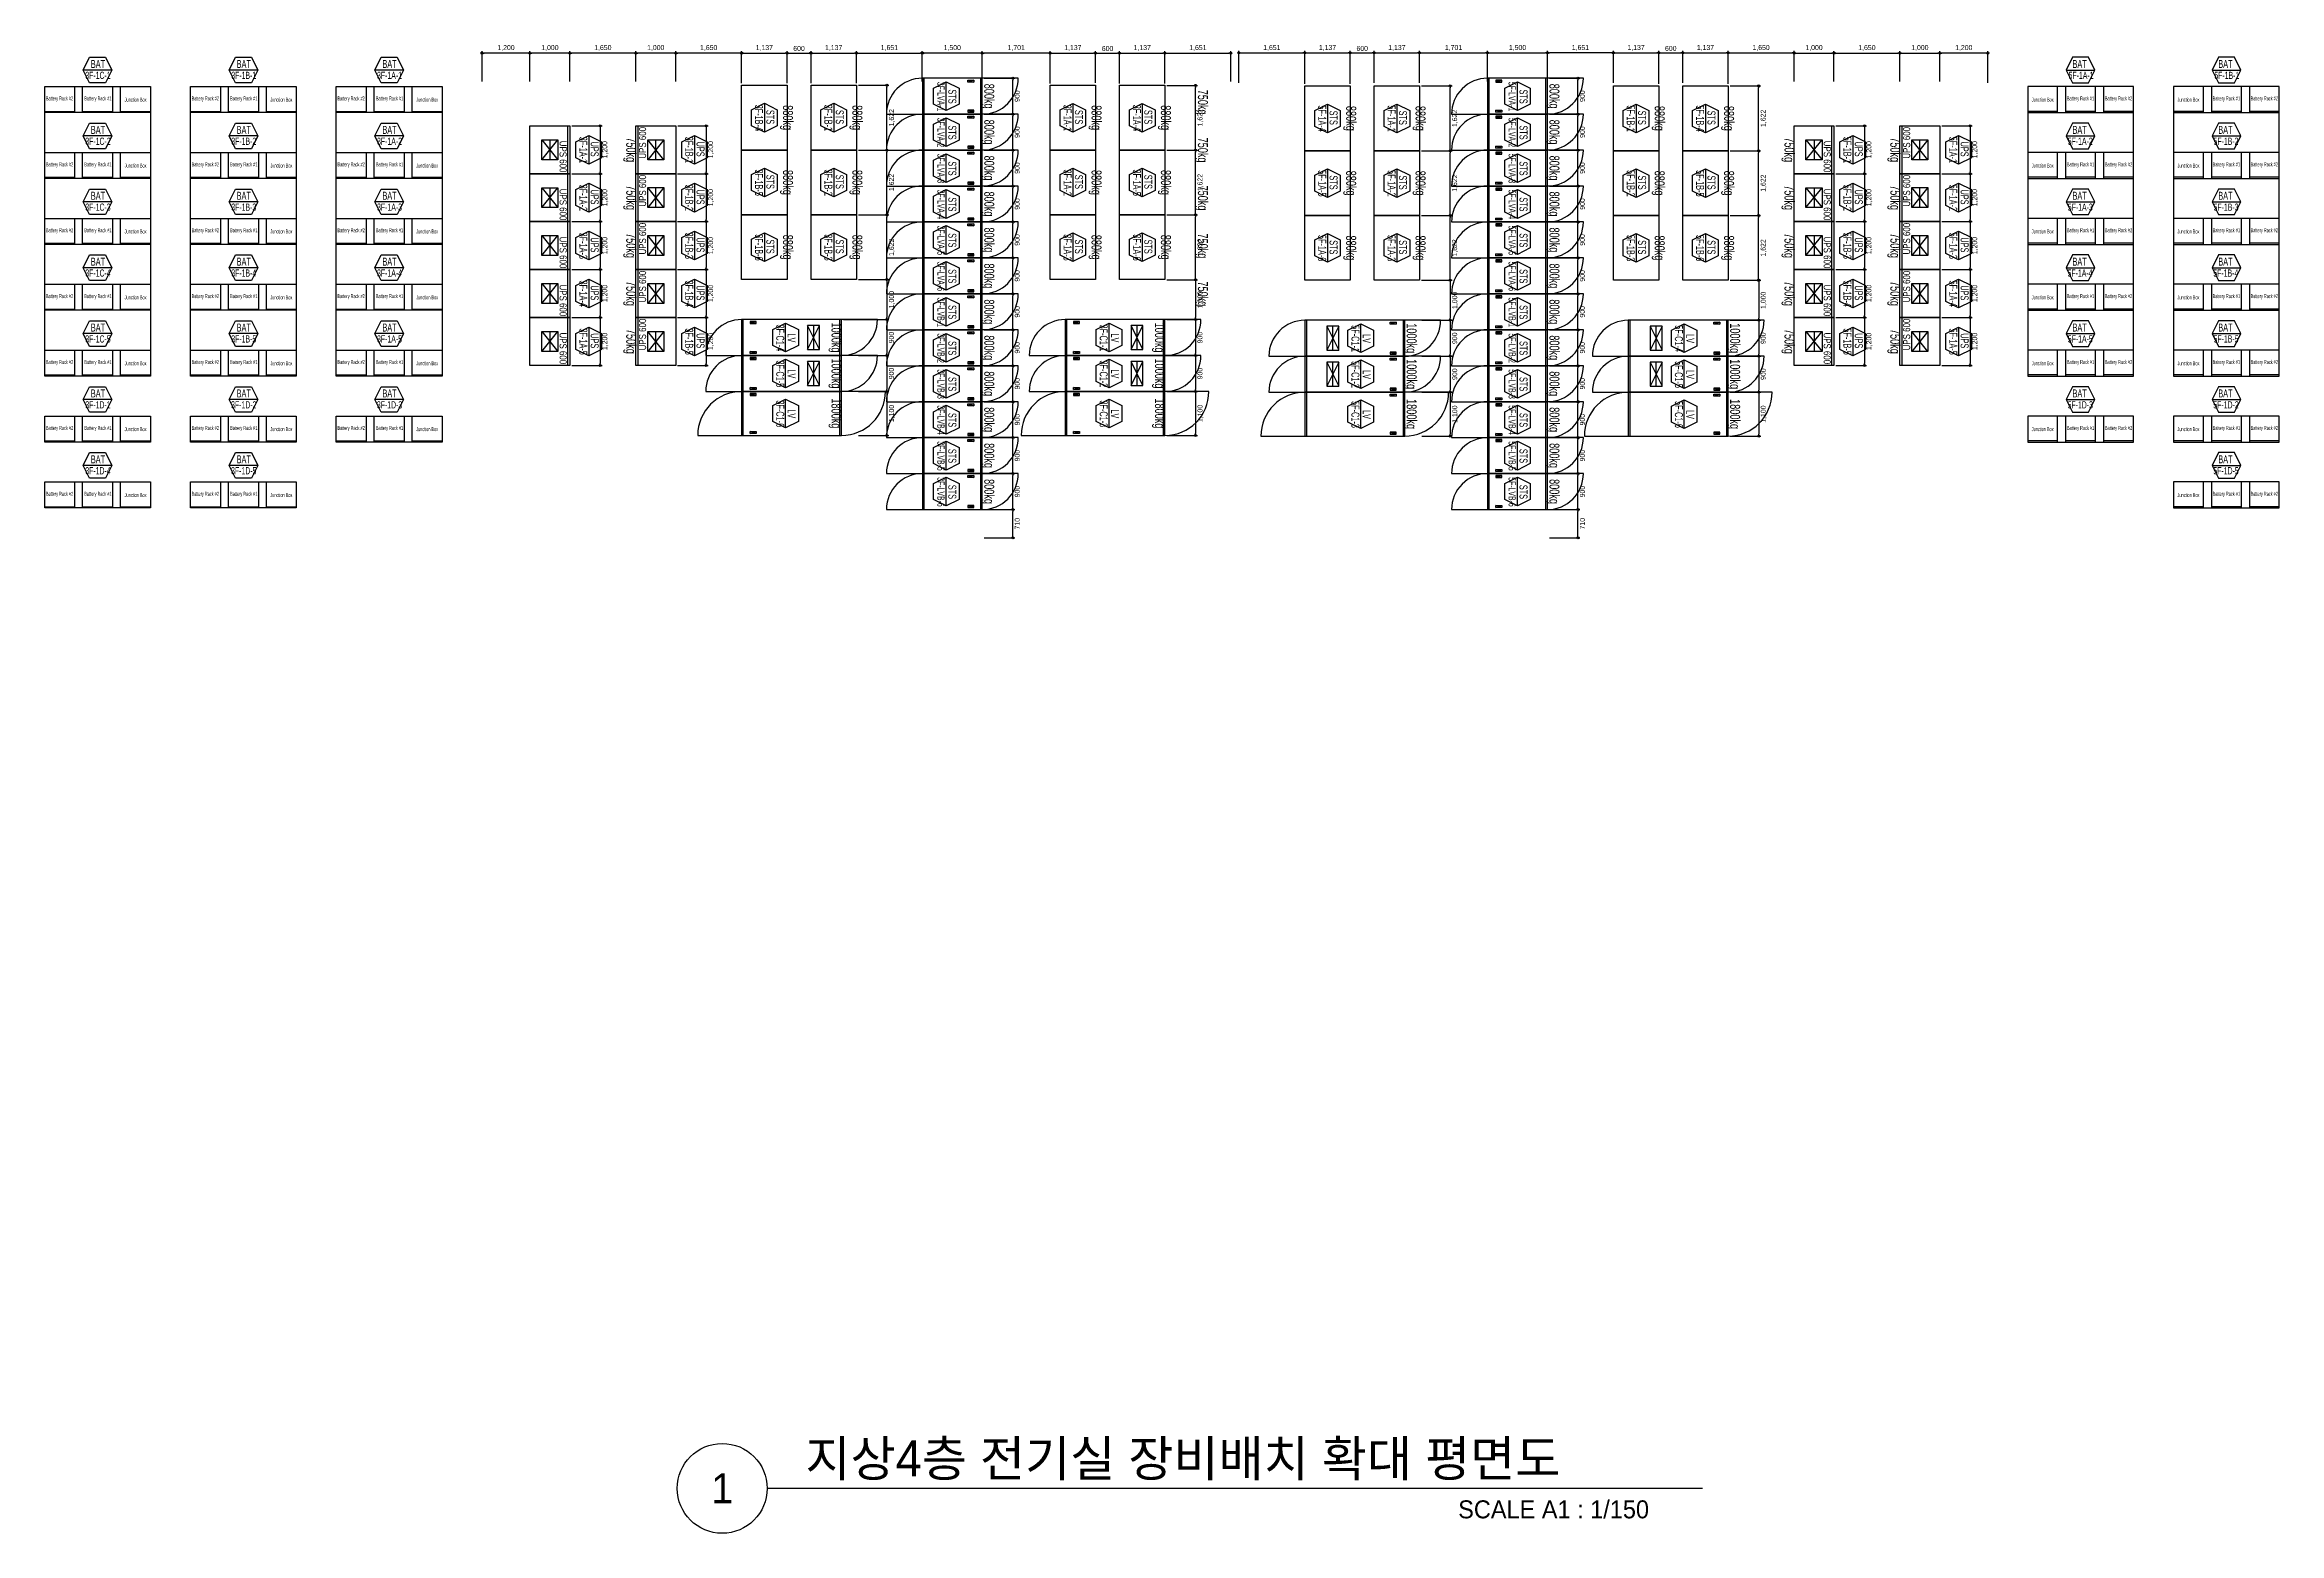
# Model space of a CAD drawing. Header units: millimetres. Extents: x 89978 to 501025, y -351975 to 835730.
# Drawn here: x 279650 to 335600, y 360825 to 398099 of the extents above; entities that cross this region are included whole.
import ezdxf
from ezdxf.enums import TextEntityAlignment as Align

# ---------------------------------------------------------------- set-up
doc = ezdxf.new("R2010")
doc.units = ezdxf.units.MM
doc.header["$LTSCALE"] = 150
doc.layers.get('Defpoints').update_dxf_attribs({"color": 150})
for name, color, linetype in [('------00 Switch Gear', 3, 'Continuous'), ('------00 Switch Gear_Number', 1, 'Continuous'), ('-----36 Dimension', 1, 'Continuous'), ('-----41 Drawing Title', 2, 'Continuous'), ('20251030_전기하중검토', 241, 'Continuous')]:
    doc.layers.add(name, color=color, linetype=linetype)
doc.layers.add('NOPLOT', color=191, linetype='Continuous', plot=False)
doc.styles.add('ELEC', font='')
doc.styles.get('ELEC').set_extended_font_data('Dotum')
doc.dimstyles.new('ELEC', dxfattribs={"dimscale": 100, "dimtxt": 2, "dimasz": 1, "dimexe": 2, "dimexo": 1, "dimgap": 1, "dimtad": 1, "dimdec": 0, "dimrnd": 0.25, "dimzin": 9, "dimdsep": 32, "dimlunit": 6, "dimtxsty": 'ELEC', "dimblk": 'Z_DOT', "dimcen": 3, "dimclrd": 7, "dimclre": 7, "dimclrt": 3, "dimadec": 0, "dimazin": 0, "dimtfac": 1, "dimtdec": 0, "dimtix": 1, "dimtmove": 2, "dimatfit": 1, "dimfxl": 1, "dimarcsym": 0})

msp = doc.modelspace()

# ---------------------------------------------------------------- texts
at = {"layer": '------00 Switch Gear', "style": 'ELEC', "width": 0.6}
for s, p in [('Battery Rack #2', (280022.4, 396753)), ('Battery Rack #1', (280983.9, 396753)), ('Junction Box', (281925.4, 396722.4)), ('Battery Rack #2', (283672.4, 396753)), ('Battery Rack #1', (284633.9, 396753)), ('Junction Box', (285575.4, 396722.4)), ('Battery Rack #2', (287322.4, 396753)), ('Battery Rack #1', (288283.9, 396753)), ('Junction Box', (289225.4, 396722.4)), ('Junction Box', (329675, 396722.4)), ('Battery Rack #1', (330625, 396753)), ('Battery Rack #2', (331575, 396753)), ('Junction Box', (333325, 396722.4)), ('Battery Rack #1', (334275, 396753)), ('Battery Rack #2', (335225, 396753)), ('Battery Rack #2', (280022.4, 395103)), ('Battery Rack #1', (280983.9, 395103)), ('Junction Box', (281925.4, 395072.4)), ('Battery Rack #2', (283672.4, 395103)), ('Battery Rack #1', (284633.9, 395103)), ('Junction Box', (285575.4, 395072.4)), ('Battery Rack #2', (287322.4, 395103)), ('Battery Rack #1', (288283.9, 395103)), ('Junction Box', (289225.4, 395072.4)), ('Junction Box', (329675, 395072.4)), ('Battery Rack #1', (330625, 395103)), ('Battery Rack #2', (331575, 395103)), ('Junction Box', (333325, 395072.4)), ('Battery Rack #1', (334275, 395103)), ('Battery Rack #2', (335225, 395103)), ('Battery Rack #2', (280022.4, 393453)), ('Battery Rack #1', (280983.9, 393453)), ('Junction Box', (281925.4, 393422.4)), ('Battery Rack #2', (283672.4, 393453)), ('Battery Rack #1', (284633.9, 393453)), ('Junction Box', (285575.4, 393422.4)), ('Battery Rack #2', (287322.4, 393453)), ('Battery Rack #1', (288283.9, 393453)), ('Junction Box', (289225.4, 393422.4)), ('Junction Box', (329675, 393422.4)), ('Battery Rack #1', (330625, 393453)), ('Battery Rack #2', (331575, 393453)), ('Junction Box', (333325, 393422.4)), ('Battery Rack #1', (334275, 393453)), ('Battery Rack #2', (335225, 393453)), ('Battery Rack #2', (280022.4, 391803)), ('Battery Rack #1', (280983.9, 391803)), ('Junction Box', (281925.4, 391772.4)), ('Battery Rack #2', (283672.4, 391803)), ('Battery Rack #1', (284633.9, 391803)), ('Junction Box', (285575.4, 391772.4)), ('Battery Rack #2', (287322.4, 391803)), ('Battery Rack #1', (288283.9, 391803)), ('Junction Box', (289225.4, 391772.4)), ('Junction Box', (329675, 391772.4)), ('Battery Rack #1', (330625, 391803)), ('Battery Rack #2', (331575, 391803)), ('Junction Box', (333325, 391772.4)), ('Battery Rack #1', (334275, 391803)), ('Battery Rack #2', (335225, 391803)), ('Battery Rack #2', (280022.4, 390153)), ('Battery Rack #1', (280983.9, 390153)), ('Junction Box', (281925.4, 390122.4)), ('Battery Rack #2', (283672.4, 390153)), ('Battery Rack #1', (284633.9, 390153)), ('Junction Box', (285575.4, 390122.4)), ('Battery Rack #2', (287322.4, 390153)), ('Battery Rack #1', (288283.9, 390153)), ('Junction Box', (289225.4, 390122.4)), ('Junction Box', (329675, 390122.4)), ('Battery Rack #1', (330625, 390153)), ('Battery Rack #2', (331575, 390153)), ('Junction Box', (333325, 390122.4)), ('Battery Rack #1', (334275, 390153)), ('Battery Rack #2', (335225, 390153)), ('Battery Rack #2', (280022.4, 388503)), ('Battery Rack #1', (280983.9, 388503)), ('Junction Box', (281925.4, 388472.4)), ('Battery Rack #2', (283672.4, 388503)), ('Battery Rack #1', (284633.9, 388503)), ('Junction Box', (285575.4, 388472.4)), ('Battery Rack #2', (287322.4, 388503)), ('Battery Rack #1', (288283.9, 388503)), ('Junction Box', (289225.4, 388472.4)), ('Junction Box', (329675, 388472.4)), ('Battery Rack #1', (330625, 388503)), ('Battery Rack #2', (331575, 388503)), ('Junction Box', (333325, 388472.4)), ('Battery Rack #1', (334275, 388503)), ('Battery Rack #2', (335225, 388503)), ('Battery Rack #2', (280022.4, 386853)), ('Battery Rack #1', (280983.9, 386853)), ('Junction Box', (281925.4, 386822.4)), ('Battery Rack #2', (283672.4, 386853)), ('Battery Rack #1', (284633.9, 386853)), ('Junction Box', (285575.4, 386822.4)), ('Junction Box', (333325, 386822.4)), ('Battery Rack #1', (334275, 386853)), ('Battery Rack #2', (335225, 386853))]:
    msp.add_text(s, height=100, dxfattribs=at).set_placement(p, align=Align.MIDDLE_CENTER)
at = {"layer": '------00 Switch Gear_Number', "color": 0, "style": 'ELEC'}
for s, height, width, p in [('3F-1C-1', 180, 0.6, (280984.2, 397331.6)), ('BAT', 200, 0.7, (280984.2, 397616.2)), ('3F-1B-1', 180, 0.6, (284634.2, 397331.6)), ('BAT', 200, 0.7, (284634.2, 397616.2)), ('3F-1A-1', 180, 0.6, (288284.2, 397331.6)), ('BAT', 200, 0.7, (288284.2, 397616.2)), ('5F-1A-1', 180, 0.6, (330636.4, 397331.6)), ('BAT', 200, 0.7, (330600.9, 397616.2)), ('5F-1B-1', 180, 0.6, (334286.4, 397331.6)), ('BAT', 200, 0.7, (334250.9, 397616.2)), ('3F-1C-2', 180, 0.6, (280984.2, 395681.6)), ('BAT', 200, 0.7, (280984.2, 395966.2)), ('3F-1B-2', 180, 0.6, (284634.2, 395681.6)), ('BAT', 200, 0.7, (284634.2, 395966.2)), ('3F-1A-2', 180, 0.6, (288284.2, 395681.6)), ('BAT', 200, 0.7, (288284.2, 395966.2)), ('5F-1A-2', 180, 0.6, (330615.6, 395681.6)), ('BAT', 200, 0.7, (330600.9, 395966.2)), ('5F-1B-2', 180, 0.6, (334265.6, 395681.6)), ('BAT', 200, 0.7, (334250.9, 395966.2)), ('3F-1C-3', 180, 0.6, (280984.2, 394031.6)), ('BAT', 200, 0.7, (280984.2, 394316.2)), ('3F-1B-3', 180, 0.6, (284634.2, 394031.6)), ('BAT', 200, 0.7, (284634.2, 394316.2)), ('3F-1A-3', 180, 0.6, (288284.2, 394031.6)), ('BAT', 200, 0.7, (288284.2, 394316.2)), ('5F-1A-3', 180, 0.6, (330616.9, 394031.6)), ('BAT', 200, 0.7, (330600.9, 394316.2)), ('5F-1B-3', 180, 0.6, (334266.9, 394031.6)), ('BAT', 200, 0.7, (334250.9, 394316.2)), ('3F-1C-4', 180, 0.6, (280984.2, 392381.6)), ('BAT', 200, 0.7, (280984.2, 392666.2)), ('3F-1B-4', 180, 0.6, (284634.2, 392381.6)), ('BAT', 200, 0.7, (284634.2, 392666.2)), ('3F-1A-4', 180, 0.6, (288284.2, 392381.6)), ('BAT', 200, 0.7, (288284.2, 392666.2)), ('5F-1A-4', 180, 0.6, (330611.1, 392381.6)), ('BAT', 200, 0.7, (330600.9, 392666.2)), ('5F-1B-4', 180, 0.6, (334261.1, 392381.6)), ('BAT', 200, 0.7, (334250.9, 392666.2)), ('BAT', 200, 0.7, (280984.2, 391016.2)), ('BAT', 200, 0.7, (284634.2, 391016.2)), ('BAT', 200, 0.7, (288284.2, 391016.2)), ('BAT', 200, 0.7, (330600.9, 391016.2)), ('BAT', 200, 0.7, (334250.9, 391016.2)), ('3F-1C-5', 180, 0.6, (280984.2, 390731.6)), ('3F-1B-5', 180, 0.6, (284634.2, 390731.6)), ('3F-1A-5', 180, 0.6, (288284.2, 390731.6)), ('5F-1A-5', 180, 0.6, (330616.7, 390731.6)), ('5F-1B-5', 180, 0.6, (334266.7, 390731.6)), ('BAT', 200, 0.7, (280984.2, 389366.2)), ('BAT', 200, 0.7, (284634.2, 389366.2)), ('BAT', 200, 0.7, (288284.2, 389366.2)), ('BAT', 200, 0.7, (330600.9, 389366.2)), ('BAT', 200, 0.7, (334250.9, 389366.2)), ('3F-1D-1', 180, 0.6, (280984.2, 389081.6)), ('3F-1D-2', 180, 0.6, (284634.2, 389081.6)), ('3F-1D-3', 180, 0.6, (288284.2, 389081.6)), ('5F-1D-3', 180, 0.6, (330616.9, 389081.6)), ('5F-1D-2', 180, 0.6, (334265.6, 389081.6)), ('BAT', 200, 0.7, (280984.2, 387716.2)), ('BAT', 200, 0.7, (284634.2, 387716.2)), ('BAT', 200, 0.7, (334250.9, 387716.2)), ('3F-1D-4', 180, 0.6, (280984.2, 387431.6)), ('3F-1D-5', 180, 0.6, (284634.2, 387431.6)), ('5F-1D-5', 180, 0.6, (334266.7, 387431.6))]:
    msp.add_text(s, height=height, dxfattribs=dict(at, width=width)).set_placement(p, align=Align.MIDDLE_CENTER)
for s, height, width, p in [('3F-LVA-1', 180, 0.6, (302091.1, 396800.4, 0)), ('STS', 200, 0.7, (302375.7, 396800.4, 0)), ('5F-LVA-1', 180, 0.6, (316392.1, 396800.4, 0)), ('STS', 200, 0.7, (316676.7, 396800.4, 0)), ('3F-1B-4', 200, 0.7, (297535.1, 396266.4, 0)), ('STS', 200, 0.7, (297819.7, 396287.8, 0)), ('3F-1B-1', 200, 0.7, (299272.1, 396266.4, 0)), ('STS', 200, 0.7, (299556.7, 396287.8, 0)), ('3F-LVA-2', 180, 0.6, (302091.1, 395900.4, 0)), ('3F-1A-1', 200, 0.7, (305260.1, 396265.4, 0)), ('STS', 200, 0.7, (305544.7, 396286.8, 0)), ('3F-1A-4', 200, 0.7, (306997.1, 396265.4)), ('STS', 200, 0.7, (307281.7, 396286.8)), ('5F-1A-4', 200, 0.7, (311636.1, 396248.7, 0)), ('STS', 200, 0.7, (311920.7, 396270, 0)), ('5F-1A-1', 200, 0.7, (313373.1, 396248.7)), ('STS', 200, 0.7, (313657.7, 396270)), ('5F-LVA-2', 180, 0.6, (316392.1, 395900.4, 0)), ('5F-1B-1', 200, 0.7, (319361.1, 396248.7, 0)), ('STS', 200, 0.7, (319645.7, 396270, 0)), ('5F-1B-4', 200, 0.7, (321098.1, 396248.7, 0)), ('STS', 200, 0.7, (321382.7, 396270, 0)), ('3F-1A-1', 200, 0.7, (293136.6, 395464.2, 0)), ('UPS', 200, 0.7, (293421.2, 395485.6, 0)), ('3F-1B-1', 200, 0.7, (295786.6, 395464.2, 0)), ('UPS', 200, 0.7, (296071.2, 395485.6, 0)), ('STS', 200, 0.7, (302375.7, 395900.4, 0)), ('STS', 200, 0.7, (316676.7, 395900.4, 0)), ('5F-1B-1', 200, 0.7, (324786.6, 395464.2, 0)), ('UPS', 200, 0.7, (325071.2, 395485.6, 0)), ('5F-1A-1', 200, 0.7, (327436.6, 395464.2, 0)), ('UPS', 200, 0.7, (327721.2, 395485.6, 0)), ('3F-LVA-3', 180, 0.6, (302091.1, 395000.4, 0)), ('STS', 200, 0.7, (302375.7, 395000.4, 0)), ('5F-LVA-3', 180, 0.6, (316392.1, 395000.4, 0)), ('STS', 200, 0.7, (316676.7, 395000.4, 0)), ('3F-1A-2', 200, 0.7, (293136.6, 394264.2, 0)), ('UPS', 200, 0.7, (293421.2, 394285.6, 0)), ('3F-1B-2', 200, 0.7, (295786.6, 394264.2, 0)), ('UPS', 200, 0.7, (296071.2, 394285.6, 0)), ('3F-1B-5', 200, 0.7, (297535.1, 394644.4, 0)), ('STS', 200, 0.7, (297819.7, 394665.8, 0)), ('3F-1B-2', 200, 0.7, (299272.1, 394644.4, 0)), ('STS', 200, 0.7, (299556.7, 394665.8, 0)), ('3F-1A-2', 200, 0.7, (305260.1, 394643.4, 0)), ('STS', 200, 0.7, (305544.7, 394664.8, 0)), ('3F-1A-5', 200, 0.7, (306997.1, 394643.4)), ('STS', 200, 0.7, (307281.7, 394664.8)), ('5F-1A-5', 200, 0.7, (311636.1, 394626.7, 0)), ('STS', 200, 0.7, (311920.7, 394648, 0)), ('5F-1A-2', 200, 0.7, (313373.1, 394626.7)), ('STS', 200, 0.7, (313657.7, 394648)), ('5F-1B-2', 200, 0.7, (319361.1, 394626.7, 0)), ('STS', 200, 0.7, (319645.7, 394648, 0)), ('5F-1B-5', 200, 0.7, (321098.1, 394626.7, 0)), ('STS', 200, 0.7, (321382.7, 394648, 0)), ('5F-1B-2', 200, 0.7, (324786.6, 394264.2, 0)), ('UPS', 200, 0.7, (325071.2, 394285.6, 0)), ('5F-1A-2', 200, 0.7, (327436.6, 394264.2, 0)), ('UPS', 200, 0.7, (327721.2, 394285.6, 0)), ('3F-LVA-4', 180, 0.6, (302091.1, 394100.4, 0)), ('STS', 200, 0.7, (302375.7, 394100.4, 0)), ('5F-LVA-4', 180, 0.6, (316392.1, 394100.4, 0)), ('STS', 200, 0.7, (316676.7, 394100.4, 0)), ('3F-1A-3', 200, 0.7, (293136.6, 393064.2, 0)), ('3F-1B-3', 200, 0.7, (295786.6, 393064.2, 0)), ('3F-1B-6', 200, 0.7, (297535.1, 393022.4, 0)), ('3F-1B-3', 200, 0.7, (299272.1, 393022.4, 0)), ('3F-LVA-5', 180, 0.6, (302091.1, 393200.4, 0)), ('STS', 200, 0.7, (302375.7, 393200.4, 0)), ('3F-1A-3', 200, 0.7, (305260.1, 393021.4, 0)), ('3F-1A-6', 200, 0.7, (306997.1, 393021.4)), ('5F-LVA-5', 180, 0.6, (316392.1, 393200.4, 0)), ('STS', 200, 0.7, (316676.7, 393200.4, 0)), ('5F-1B-3', 200, 0.7, (324786.6, 393064.2, 0)), ('5F-1A-3', 200, 0.7, (327436.6, 393064.2, 0)), ('UPS', 200, 0.7, (293421.2, 393085.6, 0)), ('UPS', 200, 0.7, (296071.2, 393085.6, 0)), ('STS', 200, 0.7, (297819.7, 393043.8, 0)), ('STS', 200, 0.7, (299556.7, 393043.8, 0)), ('STS', 200, 0.7, (305544.7, 393042.8, 0)), ('STS', 200, 0.7, (307281.7, 393042.8)), ('5F-1A-6', 200, 0.7, (311636.1, 393004.7, 0)), ('STS', 200, 0.7, (311920.7, 393026, 0)), ('5F-1A-3', 200, 0.7, (313373.1, 393004.7)), ('STS', 200, 0.7, (313657.7, 393026)), ('5F-1B-3', 200, 0.7, (319361.1, 393004.7, 0)), ('STS', 200, 0.7, (319645.7, 393026, 0)), ('5F-1B-6', 200, 0.7, (321098.1, 393004.7, 0)), ('STS', 200, 0.7, (321382.7, 393026, 0)), ('UPS', 200, 0.7, (325071.2, 393085.6, 0)), ('UPS', 200, 0.7, (327721.2, 393085.6, 0)), ('3F-LVA-6', 180, 0.6, (302091.1, 392300.4, 0)), ('STS', 200, 0.7, (302375.7, 392300.4, 0)), ('5F-LVA-6', 180, 0.6, (316392.1, 392300.4, 0)), ('STS', 200, 0.7, (316676.7, 392300.4, 0)), ('3F-1A-4', 200, 0.7, (293136.6, 391864.2, 0)), ('UPS', 200, 0.7, (293421.2, 391885.6, 0)), ('3F-1B-4', 200, 0.7, (295786.6, 391864.2, 0)), ('UPS', 200, 0.7, (296071.2, 391885.6, 0)), ('3F-LVB-1', 180, 0.6, (302091.1, 391400.4, 0)), ('5F-LVB-1', 180, 0.6, (316392.1, 391400.4, 0)), ('5F-1B-4', 200, 0.7, (324786.6, 391864.2, 0)), ('UPS', 200, 0.7, (325071.2, 391885.6, 0)), ('5F-1A-4', 200, 0.7, (327436.6, 391864.2, 0)), ('UPS', 200, 0.7, (327721.2, 391885.6, 0)), ('STS', 200, 0.7, (302375.7, 391400.4, 0)), ('STS', 200, 0.7, (316676.7, 391400.4, 0)), ('3F-1A-5', 200, 0.7, (293136.6, 390664.2, 0)), ('UPS', 200, 0.7, (293421.2, 390685.6, 0)), ('3F-1B-5', 200, 0.7, (295786.6, 390664.2, 0)), ('UPS', 200, 0.7, (296071.2, 390685.6, 0)), ('3F-C1-4', 200, 0.7, (298066.6, 390757.2, 0)), ('LV', 200, 0.7, (298351.2, 390757.2, 0)), ('3F-LVB-2', 180, 0.6, (302091.1, 390500.4, 0)), ('STS', 200, 0.7, (302375.7, 390500.4, 0)), ('3F-C1-1', 200, 0.7, (306165.6, 390756.2, 0)), ('LV', 200, 0.7, (306450.2, 390756.2, 0)), ('5F-C1-1', 200, 0.7, (312467.6, 390739.4, 0)), ('LV', 200, 0.7, (312752.2, 390739.4, 0)), ('5F-LVB-2', 180, 0.6, (316392.1, 390500.4, 0)), ('STS', 200, 0.7, (316676.7, 390500.4, 0)), ('5F-C1-4', 200, 0.7, (320566.6, 390739.4, 0)), ('LV', 200, 0.7, (320851.2, 390739.4, 0)), ('5F-1B-5', 200, 0.7, (324786.6, 390664.2, 0)), ('UPS', 200, 0.7, (325071.2, 390685.6, 0)), ('5F-1A-5', 200, 0.7, (327436.6, 390664.2, 0)), ('UPS', 200, 0.7, (327721.2, 390685.6, 0)), ('3F-C1-5', 200, 0.7, (298066.6, 389857.2, 0)), ('3F-C1-2', 200, 0.7, (306165.6, 389856.2, 0)), ('5F-C1-2', 200, 0.7, (312467.6, 389839.4, 0)), ('5F-C1-5', 200, 0.7, (320566.6, 389839.4, 0)), ('LV', 200, 0.7, (298351.2, 389857.2, 0)), ('3F-LVB-3', 180, 0.6, (302091.1, 389600.4, 0)), ('STS', 200, 0.7, (302375.7, 389600.4, 0)), ('LV', 200, 0.7, (306450.2, 389856.2, 0)), ('LV', 200, 0.7, (312752.2, 389839.4, 0)), ('5F-LVB-3', 180, 0.6, (316392.1, 389600.4, 0)), ('STS', 200, 0.7, (316676.7, 389600.4, 0)), ('LV', 200, 0.7, (320851.2, 389839.4, 0)), ('3F-C1-6', 200, 0.7, (298066.6, 388857.2, 0)), ('LV', 200, 0.7, (298351.2, 388857.2, 0)), ('3F-LVB-4', 180, 0.6, (302091.1, 388700.4, 0)), ('STS', 200, 0.7, (302375.7, 388700.4, 0)), ('3F-C1-3', 200, 0.7, (306165.6, 388856.2, 0)), ('LV', 200, 0.7, (306450.2, 388856.2, 0)), ('5F-C1-3', 200, 0.7, (312467.6, 388839.4, 0)), ('LV', 200, 0.7, (312752.2, 388839.4, 0)), ('5F-LVB-4', 180, 0.6, (316392.1, 388700.4, 0)), ('STS', 200, 0.7, (316676.7, 388700.4, 0)), ('5F-C1-6', 200, 0.7, (320566.6, 388839.4, 0)), ('LV', 200, 0.7, (320851.2, 388839.4, 0)), ('3F-LVB-5', 180, 0.6, (302091.1, 387800.4, 0)), ('STS', 200, 0.7, (302375.7, 387800.4, 0)), ('5F-LVB-5', 180, 0.6, (316392.1, 387800.4, 0)), ('STS', 200, 0.7, (316676.7, 387800.4, 0)), ('3F-LVB-6', 180, 0.6, (302091.1, 386900.4, 0)), ('5F-LVB-6', 180, 0.6, (316392.1, 386900.4, 0)), ('STS', 200, 0.7, (302375.7, 386900.4, 0)), ('STS', 200, 0.7, (316676.7, 386900.4, 0))]:
    msp.add_text(s, height=height, rotation=270, dxfattribs=dict(at, width=width)).set_placement(p, align=Align.MIDDLE_CENTER)
at = {"layer": '-----41 Drawing Title', "color": 2, "style": 'ELEC'}
msp.add_text('지상4층 전기실 장비배치 확대 평면도', height=900, dxfattribs=at).set_placement((298697.3, 362250))
at = {"layer": '-----41 Drawing Title', "color": 7, "style": 'ELEC'}
msp.add_text('1', height=750, dxfattribs=at).set_placement((296613.8, 361950), align=Align.MIDDLE)
at = {"layer": '-----41 Drawing Title', "style": 'ELEC'}
msp.add_text('SCALE A1 : 1/150', height=450, dxfattribs=at).set_placement((319818.9, 361200), align=Align.RIGHT)
at = {"layer": '20251030_전기하중검토', "style": 'ELEC', "width": 0.7}
for s, p in [('800kg', (303268.5, 396809.9, 0)), ('750kg', (308617.9, 396659.9, 0)), ('750kg', (308617.9, 396659.9, 0)), ('800kg', (317419.5, 396809.9, 0)), ('880kg', (298229.5, 396271.7, 0)), ('880kg', (299966.5, 396271.7, 0)), ('800kg', (303268.5, 395909.9, 0)), ('880kg', (305954.5, 396270.7, 0)), ('880kg', (307691.5, 396270.7, 0)), ('880kg', (312330.5, 396254, 0)), ('880kg', (314067.5, 396254, 0)), ('800kg', (317419.5, 395909.9, 0)), ('880kg', (320055.5, 396254, 0)), ('880kg', (321792.5, 396254, 0)), ('750kg', (294304, 395469.5, 0)), ('750kg', (308617.9, 395459.9, 0)), ('750kg', (308617.9, 395459.9, 0)), ('750kg', (323304, 395469.5, 0)), ('750kg', (325954, 395469.5, 0)), ('800kg', (303268.5, 395009.9, 0)), ('800kg', (317419.5, 395009.9, 0)), ('750kg', (294304, 394269.5, 0)), ('880kg', (298229.5, 394649.7, 0)), ('880kg', (299966.5, 394649.7, 0)), ('880kg', (305954.5, 394648.7, 0)), ('880kg', (307691.5, 394648.7, 0)), ('750kg', (308617.9, 394259.9, 0)), ('750kg', (308617.9, 394259.9, 0)), ('880kg', (312330.5, 394632, 0)), ('880kg', (314067.5, 394632, 0)), ('880kg', (320055.5, 394632, 0)), ('880kg', (321792.5, 394632, 0)), ('750kg', (323304, 394269.5, 0)), ('750kg', (325954, 394269.5, 0)), ('800kg', (303268.5, 394109.9, 0)), ('800kg', (317419.5, 394109.9, 0)), ('750kg', (294304, 393069.5, 0)), ('880kg', (298229.5, 393027.7, 0)), ('880kg', (299966.5, 393027.7, 0)), ('800kg', (303268.5, 393209.9, 0)), ('880kg', (305954.5, 393026.7, 0)), ('880kg', (307691.5, 393026.7, 0)), ('750kg', (308617.9, 393059.9, 0)), ('750kg', (308617.9, 393059.9, 0)), ('800kg', (317419.5, 393209.9, 0)), ('750kg', (323304, 393069.5, 0)), ('750kg', (325954, 393069.5, 0)), ('880kg', (312330.5, 393010, 0)), ('880kg', (314067.5, 393010, 0)), ('880kg', (320055.5, 393010, 0)), ('880kg', (321792.5, 393010, 0)), ('800kg', (303268.5, 392309.9, 0)), ('800kg', (317419.5, 392309.9, 0)), ('750kg', (294304, 391869.5, 0)), ('800kg', (303268.5, 391409.9, 0)), ('750kg', (308617.9, 391859.9, 0)), ('750kg', (308617.9, 391859.9, 0)), ('800kg', (317419.5, 391409.9, 0)), ('750kg', (323304, 391869.5, 0)), ('750kg', (325954, 391869.5, 0)), ('1000kg', (299444, 390766.7, 0)), ('1000kg', (307543, 390765.7, 0)), ('1000kg', (313845, 390749, 0)), ('1000kg', (321944, 390749, 0)), ('750kg', (294304, 390669.5, 0)), ('800kg', (303268.5, 390509.9, 0)), ('800kg', (317419.5, 390509.9, 0)), ('750kg', (323304, 390669.5, 0)), ('750kg', (325954, 390669.5, 0)), ('1000kg', (299444, 389866.7, 0)), ('1000kg', (307543, 389865.7, 0)), ('1000kg', (313845, 389849, 0)), ('1000kg', (321944, 389849, 0)), ('800kg', (303268.5, 389609.9, 0)), ('800kg', (317419.5, 389609.9, 0)), ('1800kg', (299444, 388866.7, 0)), ('800kg', (303268.5, 388709.9, 0)), ('1800kg', (307543, 388865.7, 0)), ('1800kg', (313845, 388849, 0)), ('800kg', (317419.5, 388709.9, 0)), ('1800kg', (321944, 388849, 0)), ('800kg', (303268.5, 387809.9, 0)), ('800kg', (317419.5, 387809.9, 0)), ('800kg', (303268.5, 386909.9, 0)), ('800kg', (317419.5, 386909.9, 0))]:
    msp.add_text(s, height=250, rotation=270, dxfattribs=at).set_placement(p, align=Align.MIDDLE)

# ---------------------------------------------------------------- blocks, each defined once
blk = doc.blocks.new('A$C2e8f9a8b')
at = {"color": 0}
blk.add_line((30, 750), (30, 0), dxfattribs=at)
blk.add_lwpolyline([(650, 0), (0, 0), (0, 750), (650, 750)], close=True, dxfattribs=at)
blk = doc.blocks.new('_DOTBLANK')
at = {"color": 0, "linetype": 'ByBlock'}
blk.add_line((-0.5, 0), (-1, 0), dxfattribs=at)
blk.add_circle((0, 0), 0.5, dxfattribs=at)
blk = doc.blocks.new('*D401')
at = {"layer": '-----36 Dimension', "color": 0, "lineweight": -2, "transparency": 16777216}
for p, q in [((294450, 397177), (294450, 397941)), ((295400, 397891), (294500, 397891)), ((295450, 397180), (295450, 397941))]:
    blk.add_line(p, q, dxfattribs=at)
at = {"layer": 'Defpoints', "color": 0, "transparency": 16777216}
for p in [(294450, 397891), (294450, 397127, 0), (295450, 397130, 0)]:
    blk.add_point(p, dxfattribs=at)
at = {"layer": '-----36 Dimension', "color": 0, "lineweight": -2, "transparency": 16777216, "xscale": 50, "yscale": 50, "zscale": 50, "rotation": 180}
blk.add_blockref('_DOTBLANK', (294450, 397891), dxfattribs=at)
at = {"layer": '-----36 Dimension', "color": 0, "lineweight": -2, "transparency": 16777216, "xscale": 50, "yscale": 50, "zscale": 50}
blk.add_blockref('_DOTBLANK', (295450, 397891), dxfattribs=at)
at = {"layer": '-----36 Dimension', "color": 0, "transparency": 16777216, "insert": (294950, 398016), "char_height": 125, "attachment_point": 5, "style": 'ELEC'}
blk.add_mtext('1,000', dxfattribs=at)
blk = doc.blocks.new('Z_DOT')
for p, q in [((-2, 0), (2, 0)), ((0, -2), (0, 2))]:
    blk.add_line(p, q)
for radius in [2.5, 1.25]:
    blk.add_circle((0, 0), radius)
blk = doc.blocks.new('*D402')
at = {"layer": '-----36 Dimension', "color": 0, "lineweight": -2, "transparency": 16777216}
for p, q in [((295450, 397177), (295450, 397941)), ((297050, 397891), (295500, 397891)), ((297100, 397132), (297100, 397941))]:
    blk.add_line(p, q, dxfattribs=at)
at = {"layer": 'Defpoints', "color": 0, "transparency": 16777216}
for p in [(295450, 397891), (295450, 397127, 0), (297100, 397082, 0)]:
    blk.add_point(p, dxfattribs=at)
at = {"layer": '-----36 Dimension', "color": 0, "lineweight": -2, "transparency": 16777216, "xscale": 50, "yscale": 50, "zscale": 50, "rotation": 180}
blk.add_blockref('_DOTBLANK', (295450, 397891), dxfattribs=at)
at = {"layer": '-----36 Dimension', "color": 0, "lineweight": -2, "transparency": 16777216, "xscale": 50, "yscale": 50, "zscale": 50}
blk.add_blockref('_DOTBLANK', (297100, 397891), dxfattribs=at)
at = {"layer": '-----36 Dimension', "color": 0, "transparency": 16777216, "insert": (296275, 398016), "char_height": 125, "attachment_point": 5, "style": 'ELEC'}
blk.add_mtext('1,650', dxfattribs=at)
blk = doc.blocks.new('*D403')
at = {"layer": '-----36 Dimension', "color": 0, "lineweight": -2, "transparency": 16777216}
for p, q in [((295500, 391269), (296261, 391269)), ((296211, 391219), (296211, 390119)), ((295497, 390069), (296261, 390069))]:
    blk.add_line(p, q, dxfattribs=at)
at = {"layer": 'Defpoints', "color": 0, "transparency": 16777216}
for p in [(295450, 391269, 0), (295447, 390069, 0), (296211, 390069)]:
    blk.add_point(p, dxfattribs=at)
at = {"layer": '-----36 Dimension', "color": 0, "lineweight": -2, "transparency": 16777216, "xscale": 50, "yscale": 50, "zscale": 50}
for p, rotation in [((296211, 391269), 90), ((296211, 390069), 270)]:
    blk.add_blockref('_DOTBLANK', p, dxfattribs=dict(at, rotation=rotation))
at = {"layer": '-----36 Dimension', "color": 0, "transparency": 16777216, "insert": (296335, 390669), "char_height": 125, "attachment_point": 5, "rotation": 90, "style": 'ELEC'}
blk.add_mtext('1,200', dxfattribs=at)
blk = doc.blocks.new('*D404')
at = {"layer": '-----36 Dimension', "color": 0, "lineweight": -2, "transparency": 16777216}
for p, q in [((295500, 396069), (296261, 396069)), ((296211, 396019), (296211, 394919)), ((295497, 394869), (296261, 394869))]:
    blk.add_line(p, q, dxfattribs=at)
at = {"layer": 'Defpoints', "color": 0, "transparency": 16777216}
for p in [(295450, 396069, 0), (295447, 394869, 0), (296211, 394869)]:
    blk.add_point(p, dxfattribs=at)
at = {"layer": '-----36 Dimension', "color": 0, "lineweight": -2, "transparency": 16777216, "xscale": 50, "yscale": 50, "zscale": 50}
for p, rotation in [((296211, 396069), 90), ((296211, 394869), 270)]:
    blk.add_blockref('_DOTBLANK', p, dxfattribs=dict(at, rotation=rotation))
at = {"layer": '-----36 Dimension', "color": 0, "transparency": 16777216, "insert": (296335, 395469), "char_height": 125, "attachment_point": 5, "rotation": 90, "style": 'ELEC'}
blk.add_mtext('1,200', dxfattribs=at)
blk = doc.blocks.new('*D405')
at = {"layer": '-----36 Dimension', "color": 0, "lineweight": -2, "transparency": 16777216}
for p, q in [((295500, 394869), (296261, 394869)), ((296211, 394819), (296211, 393719)), ((295497, 393669), (296261, 393669))]:
    blk.add_line(p, q, dxfattribs=at)
at = {"layer": 'Defpoints', "color": 0, "transparency": 16777216}
for p in [(295450, 394869, 0), (295447, 393669, 0), (296211, 393669)]:
    blk.add_point(p, dxfattribs=at)
at = {"layer": '-----36 Dimension', "color": 0, "lineweight": -2, "transparency": 16777216, "xscale": 50, "yscale": 50, "zscale": 50}
for p, rotation in [((296211, 394869), 90), ((296211, 393669), 270)]:
    blk.add_blockref('_DOTBLANK', p, dxfattribs=dict(at, rotation=rotation))
at = {"layer": '-----36 Dimension', "color": 0, "transparency": 16777216, "insert": (296335, 394269), "char_height": 125, "attachment_point": 5, "rotation": 90, "style": 'ELEC'}
blk.add_mtext('1,200', dxfattribs=at)
blk = doc.blocks.new('*D406')
at = {"layer": '-----36 Dimension', "color": 0, "lineweight": -2, "transparency": 16777216}
for p, q in [((295500, 393669), (296261, 393669)), ((296211, 393619), (296211, 392519)), ((295497, 392469), (296261, 392469))]:
    blk.add_line(p, q, dxfattribs=at)
at = {"layer": 'Defpoints', "color": 0, "transparency": 16777216}
for p in [(295450, 393669, 0), (295447, 392469, 0), (296211, 392469)]:
    blk.add_point(p, dxfattribs=at)
at = {"layer": '-----36 Dimension', "color": 0, "lineweight": -2, "transparency": 16777216, "xscale": 50, "yscale": 50, "zscale": 50}
for p, rotation in [((296211, 393669), 90), ((296211, 392469), 270)]:
    blk.add_blockref('_DOTBLANK', p, dxfattribs=dict(at, rotation=rotation))
at = {"layer": '-----36 Dimension', "color": 0, "transparency": 16777216, "insert": (296335, 393069), "char_height": 125, "attachment_point": 5, "rotation": 90, "style": 'ELEC'}
blk.add_mtext('1,200', dxfattribs=at)
blk = doc.blocks.new('*D407')
at = {"layer": '-----36 Dimension', "color": 0, "lineweight": -2, "transparency": 16777216}
for p, q in [((295500, 392469), (296261, 392469)), ((296211, 392419), (296211, 391319)), ((295497, 391269), (296261, 391269))]:
    blk.add_line(p, q, dxfattribs=at)
at = {"layer": 'Defpoints', "color": 0, "transparency": 16777216}
for p in [(295450, 392469, 0), (295447, 391269, 0), (296211, 391269)]:
    blk.add_point(p, dxfattribs=at)
at = {"layer": '-----36 Dimension', "color": 0, "lineweight": -2, "transparency": 16777216, "xscale": 50, "yscale": 50, "zscale": 50}
for p, rotation in [((296211, 392469), 90), ((296211, 391269), 270)]:
    blk.add_blockref('_DOTBLANK', p, dxfattribs=dict(at, rotation=rotation))
at = {"layer": '-----36 Dimension', "color": 0, "transparency": 16777216, "insert": (296335, 391869), "char_height": 125, "attachment_point": 5, "rotation": 90, "style": 'ELEC'}
blk.add_mtext('1,200', dxfattribs=at)
blk = doc.blocks.new('UPS 600kV')
at = {"layer": '------00 Switch Gear'}
blk.add_line((800, 850), (-402, 850), dxfattribs=at)
blk.add_lwpolyline([(798, -100), (-402, -100), (-402, 900), (798, 900)], close=True, dxfattribs=at)
at = {"layer": 'NOPLOT'}
for p, q in [((-52, 199), (448, 601)), ((448, 199), (-52, 601)), ((-52, 400), (448, 400))]:
    blk.add_line(p, q, dxfattribs=at)
blk.add_lwpolyline([(448, 601), (448, 199), (-52, 199), (-52, 601)], close=True, dxfattribs=at)
at = {"layer": 'NOPLOT', "style": 'ELEC', "width": 0.85}
blk.add_text('UPS 600', height=178.2, dxfattribs=at).set_placement((-26, 731), align=Align.MIDDLE_LEFT)
blk = doc.blocks.new('*D408')
at = {"layer": '-----36 Dimension', "color": 0, "lineweight": -2, "transparency": 16777216}
for p, q in [((292800, 397177), (292800, 397941)), ((294400, 397891), (292850, 397891)), ((294450, 397180), (294450, 397941))]:
    blk.add_line(p, q, dxfattribs=at)
at = {"layer": 'Defpoints', "color": 0, "transparency": 16777216}
for p in [(292800, 397891), (292800, 397127, 0), (294450, 397130, 0)]:
    blk.add_point(p, dxfattribs=at)
at = {"layer": '-----36 Dimension', "color": 0, "lineweight": -2, "transparency": 16777216, "xscale": 50, "yscale": 50, "zscale": 50, "rotation": 180}
blk.add_blockref('_DOTBLANK', (292800, 397891), dxfattribs=at)
at = {"layer": '-----36 Dimension', "color": 0, "lineweight": -2, "transparency": 16777216, "xscale": 50, "yscale": 50, "zscale": 50}
blk.add_blockref('_DOTBLANK', (294450, 397891), dxfattribs=at)
at = {"layer": '-----36 Dimension', "color": 0, "transparency": 16777216, "insert": (293625, 398016), "char_height": 125, "attachment_point": 5, "style": 'ELEC'}
blk.add_mtext('1,650', dxfattribs=at)
blk = doc.blocks.new('*D409')
at = {"layer": '-----36 Dimension', "color": 0, "lineweight": -2, "transparency": 16777216}
for p, q in [((291800, 397177), (291800, 397941)), ((292750, 397891), (291850, 397891)), ((292800, 397180), (292800, 397941))]:
    blk.add_line(p, q, dxfattribs=at)
at = {"layer": 'Defpoints', "color": 0, "transparency": 16777216}
for p in [(291800, 397891), (291800, 397127, 0), (292800, 397130, 0)]:
    blk.add_point(p, dxfattribs=at)
at = {"layer": '-----36 Dimension', "color": 0, "lineweight": -2, "transparency": 16777216, "xscale": 50, "yscale": 50, "zscale": 50, "rotation": 180}
blk.add_blockref('_DOTBLANK', (291800, 397891), dxfattribs=at)
at = {"layer": '-----36 Dimension', "color": 0, "lineweight": -2, "transparency": 16777216, "xscale": 50, "yscale": 50, "zscale": 50}
blk.add_blockref('_DOTBLANK', (292800, 397891), dxfattribs=at)
at = {"layer": '-----36 Dimension', "color": 0, "transparency": 16777216, "insert": (292300, 398016), "char_height": 125, "attachment_point": 5, "style": 'ELEC'}
blk.add_mtext('1,000', dxfattribs=at)
blk = doc.blocks.new('*D410')
at = {"layer": '-----36 Dimension', "color": 0, "lineweight": -2, "transparency": 16777216}
for p, q in [((301624, 397176), (301624, 397940)), ((303074, 397890), (301674, 397890)), ((303124, 397179), (303124, 397940))]:
    blk.add_line(p, q, dxfattribs=at)
at = {"layer": 'Defpoints', "color": 0, "transparency": 16777216}
for p in [(301624, 397890), (301624, 397126), (303124, 397129)]:
    blk.add_point(p, dxfattribs=at)
at = {"layer": '-----36 Dimension', "color": 0, "lineweight": -2, "transparency": 16777216, "xscale": 50, "yscale": 50, "zscale": 50, "rotation": 180}
blk.add_blockref('_DOTBLANK', (301624, 397890), dxfattribs=at)
at = {"layer": '-----36 Dimension', "color": 0, "lineweight": -2, "transparency": 16777216, "xscale": 50, "yscale": 50, "zscale": 50}
blk.add_blockref('_DOTBLANK', (303124, 397890), dxfattribs=at)
at = {"layer": '-----36 Dimension', "color": 0, "transparency": 16777216, "insert": (302374, 398015), "char_height": 125, "attachment_point": 5, "style": 'ELEC'}
blk.add_mtext('1,500', dxfattribs=at)
blk = doc.blocks.new('*D411')
at = {"layer": '-----36 Dimension', "color": 0, "lineweight": -2, "transparency": 16777216}
for p, q in [((323450, 397180), (323450, 397941)), ((323500, 397891), (324400, 397891)), ((324450, 397177), (324450, 397941))]:
    blk.add_line(p, q, dxfattribs=at)
at = {"layer": 'Defpoints', "color": 0, "transparency": 16777216}
for p in [(324450, 397891), (323450, 397130, 0), (324450, 397127, 0)]:
    blk.add_point(p, dxfattribs=at)
at = {"layer": '-----36 Dimension', "color": 0, "lineweight": -2, "transparency": 16777216, "xscale": 50, "yscale": 50, "zscale": 50, "rotation": 180}
blk.add_blockref('_DOTBLANK', (323450, 397891), dxfattribs=at)
at = {"layer": '-----36 Dimension', "color": 0, "lineweight": -2, "transparency": 16777216, "xscale": 50, "yscale": 50, "zscale": 50}
blk.add_blockref('_DOTBLANK', (324450, 397891), dxfattribs=at)
at = {"layer": '-----36 Dimension', "color": 0, "transparency": 16777216, "insert": (323950, 398016), "char_height": 125, "attachment_point": 5, "style": 'ELEC'}
blk.add_mtext('1,000', dxfattribs=at)
blk = doc.blocks.new('*D412')
at = {"layer": '-----36 Dimension', "color": 0, "lineweight": -2, "transparency": 16777216}
for p, q in [((321800, 397115), (321800, 397943)), ((321850, 397893), (323400, 397893)), ((323450, 397179), (323450, 397943))]:
    blk.add_line(p, q, dxfattribs=at)
at = {"layer": 'Defpoints', "color": 0, "transparency": 16777216}
for p in [(323450, 397893), (321800, 397065, 0), (323450, 397129)]:
    blk.add_point(p, dxfattribs=at)
at = {"layer": '-----36 Dimension', "color": 0, "lineweight": -2, "transparency": 16777216, "xscale": 50, "yscale": 50, "zscale": 50, "rotation": 180}
blk.add_blockref('_DOTBLANK', (321800, 397893), dxfattribs=at)
at = {"layer": '-----36 Dimension', "color": 0, "lineweight": -2, "transparency": 16777216, "xscale": 50, "yscale": 50, "zscale": 50}
blk.add_blockref('_DOTBLANK', (323450, 397893), dxfattribs=at)
at = {"layer": '-----36 Dimension', "color": 0, "transparency": 16777216, "insert": (322625, 398017), "char_height": 125, "attachment_point": 5, "style": 'ELEC'}
blk.add_mtext('1,650', dxfattribs=at)
blk = doc.blocks.new('*D413')
at = {"layer": '-----36 Dimension', "color": 0, "lineweight": -2, "transparency": 16777216}
for p, q in [((324450, 397180), (324450, 397941)), ((324500, 397891), (326050, 397891)), ((326100, 397177), (326100, 397941))]:
    blk.add_line(p, q, dxfattribs=at)
at = {"layer": 'Defpoints', "color": 0, "transparency": 16777216}
for p in [(326100, 397891), (324450, 397130, 0), (326100, 397127, 0)]:
    blk.add_point(p, dxfattribs=at)
at = {"layer": '-----36 Dimension', "color": 0, "lineweight": -2, "transparency": 16777216, "xscale": 50, "yscale": 50, "zscale": 50, "rotation": 180}
blk.add_blockref('_DOTBLANK', (324450, 397891), dxfattribs=at)
at = {"layer": '-----36 Dimension', "color": 0, "lineweight": -2, "transparency": 16777216, "xscale": 50, "yscale": 50, "zscale": 50}
blk.add_blockref('_DOTBLANK', (326100, 397891), dxfattribs=at)
at = {"layer": '-----36 Dimension', "color": 0, "transparency": 16777216, "insert": (325275, 398016), "char_height": 125, "attachment_point": 5, "style": 'ELEC'}
blk.add_mtext('1,650', dxfattribs=at)
blk = doc.blocks.new('*D414')
at = {"layer": '-----36 Dimension', "color": 0, "lineweight": -2, "transparency": 16777216}
for p, q in [((326100, 397180), (326100, 397941)), ((326150, 397891), (327050, 397891)), ((327100, 397177), (327100, 397941))]:
    blk.add_line(p, q, dxfattribs=at)
at = {"layer": 'Defpoints', "color": 0, "transparency": 16777216}
for p in [(327100, 397891), (326100, 397130, 0), (327100, 397127, 0)]:
    blk.add_point(p, dxfattribs=at)
at = {"layer": '-----36 Dimension', "color": 0, "lineweight": -2, "transparency": 16777216, "xscale": 50, "yscale": 50, "zscale": 50, "rotation": 180}
blk.add_blockref('_DOTBLANK', (326100, 397891), dxfattribs=at)
at = {"layer": '-----36 Dimension', "color": 0, "lineweight": -2, "transparency": 16777216, "xscale": 50, "yscale": 50, "zscale": 50}
blk.add_blockref('_DOTBLANK', (327100, 397891), dxfattribs=at)
at = {"layer": '-----36 Dimension', "color": 0, "transparency": 16777216, "insert": (326600, 398016), "char_height": 125, "attachment_point": 5, "style": 'ELEC'}
blk.add_mtext('1,000', dxfattribs=at)
blk = doc.blocks.new('*D415')
at = {"layer": '-----36 Dimension', "color": 0, "lineweight": -2, "transparency": 16777216}
for p, q in [((315776, 397182), (315776, 397943)), ((315826, 397893), (317226, 397893)), ((317276, 397179), (317276, 397943))]:
    blk.add_line(p, q, dxfattribs=at)
at = {"layer": 'Defpoints', "color": 0, "transparency": 16777216}
for p in [(317276, 397893), (315776, 397132, 0), (317276, 397129, 0)]:
    blk.add_point(p, dxfattribs=at)
at = {"layer": '-----36 Dimension', "color": 0, "lineweight": -2, "transparency": 16777216, "xscale": 50, "yscale": 50, "zscale": 50, "rotation": 180}
blk.add_blockref('_DOTBLANK', (315776, 397893), dxfattribs=at)
at = {"layer": '-----36 Dimension', "color": 0, "lineweight": -2, "transparency": 16777216, "xscale": 50, "yscale": 50, "zscale": 50}
blk.add_blockref('_DOTBLANK', (317276, 397893), dxfattribs=at)
at = {"layer": '-----36 Dimension', "color": 0, "transparency": 16777216, "insert": (316526, 398017), "char_height": 125, "attachment_point": 5, "style": 'ELEC'}
blk.add_mtext('1,500', dxfattribs=at)
blk = doc.blocks.new('1100x2200')
at = {"layer": '------00 Switch Gear'}
for p, q in [((-2160, 0), (-2160, 1100)), ((-1990, 1050), (-1840, 1000)), ((-1840, 1050), (-1990, 1000)), ((1400, 1100), (258, 1100)), ((260, 0), (260, 1100)), ((-3300, 0), (-2158, 0)), ((-1990, 50), (-1840, 100)), ((-1840, 50), (-1990, 100))]:
    blk.add_line(p, q, dxfattribs=at)
at = {"layer": '------00 Switch Gear', "elevation": 0}
for points in [[(300, 0), (300, 1100), (-2200, 1100), (-2200, 0)], [(-1840, 1050), (-1990, 1050), (-1990, 1000), (-1840, 1000)], [(-1840, 50), (-1990, 50), (-1990, 100), (-1840, 100)]]:
    blk.add_lwpolyline(points, close=True, dxfattribs=at)
at = {"layer": '------00 Switch Gear'}
for centre, start, end in [((-2200, 0), 90, 180), ((300, 1100), 270, 0)]:
    blk.add_arc(centre, 1100, start, end, dxfattribs=at)
blk = doc.blocks.new('900x2200')
at = {"layer": '------00 Switch Gear'}
for p, q in [((-2460, 900), (-2460, 0)), ((-210, 850), (-360, 800)), ((-360, 850), (-210, 800)), ((900, 900), (-42, 900)), ((-40, 900), (-40, 0)), ((-3400, 0), (-2458, 0)), ((-210, 50), (-360, 100)), ((-360, 50), (-210, 100))]:
    blk.add_line(p, q, dxfattribs=at)
for points in [[(-2500, 900), (-2500, 0), (0, 0), (0, 900)], [(-360, 850), (-210, 850), (-210, 800), (-360, 800)], [(-360, 50), (-210, 50), (-210, 100), (-360, 100)]]:
    blk.add_lwpolyline(points, close=True, dxfattribs=at)
for centre, start, end in [((-2500, 0), 90, 180), ((0, 900), 270, 0)]:
    blk.add_arc(centre, 900, start, end, dxfattribs=at)
blk = doc.blocks.new('*D425')
at = {"layer": '-----36 Dimension', "color": 0, "lineweight": -2, "transparency": 16777216}
for p, q in [((303174, 397260), (303939, 397260)), ((303889, 396410), (303889, 397210)), ((303174, 396360), (303939, 396360))]:
    blk.add_line(p, q, dxfattribs=at)
at = {"layer": 'Defpoints', "color": 0, "transparency": 16777216}
for p in [(303124, 397260, 0), (303889, 397260), (303124, 396360, 0)]:
    blk.add_point(p, dxfattribs=at)
at = {"layer": '-----36 Dimension', "color": 0, "lineweight": -2, "transparency": 16777216, "xscale": 50, "yscale": 50, "zscale": 50}
for p, rotation in [((303889, 397260), 90), ((303889, 396360), 270)]:
    blk.add_blockref('_DOTBLANK', p, dxfattribs=dict(at, rotation=rotation))
at = {"layer": '-----36 Dimension', "color": 0, "transparency": 16777216, "insert": (304001, 396810), "char_height": 125, "attachment_point": 5, "rotation": 90, "style": 'ELEC'}
blk.add_mtext('900', dxfattribs=at)
blk = doc.blocks.new('*D446')
at = {"layer": '-----36 Dimension', "color": 0, "lineweight": -2, "transparency": 16777216}
for p, q in [((292850, 391269), (293611, 391269)), ((293561, 391219), (293561, 390119)), ((292847, 390069), (293611, 390069))]:
    blk.add_line(p, q, dxfattribs=at)
at = {"layer": 'Defpoints', "color": 0, "transparency": 16777216}
for p in [(292800, 391269, 0), (292797, 390069, 0), (293561, 390069)]:
    blk.add_point(p, dxfattribs=at)
at = {"layer": '-----36 Dimension', "color": 0, "lineweight": -2, "transparency": 16777216, "xscale": 50, "yscale": 50, "zscale": 50}
for p, rotation in [((293561, 391269), 90), ((293561, 390069), 270)]:
    blk.add_blockref('_DOTBLANK', p, dxfattribs=dict(at, rotation=rotation))
at = {"layer": '-----36 Dimension', "color": 0, "transparency": 16777216, "insert": (293685, 390669), "char_height": 125, "attachment_point": 5, "rotation": 90, "style": 'ELEC'}
blk.add_mtext('1,200', dxfattribs=at)
blk = doc.blocks.new('*D447')
at = {"layer": '-----36 Dimension', "color": 0, "lineweight": -2, "transparency": 16777216}
for p, q in [((292850, 396069), (293611, 396069)), ((293561, 396019), (293561, 394919)), ((292847, 394869), (293611, 394869))]:
    blk.add_line(p, q, dxfattribs=at)
at = {"layer": 'Defpoints', "color": 0, "transparency": 16777216}
for p in [(292800, 396069, 0), (292797, 394869, 0), (293561, 394869)]:
    blk.add_point(p, dxfattribs=at)
at = {"layer": '-----36 Dimension', "color": 0, "lineweight": -2, "transparency": 16777216, "xscale": 50, "yscale": 50, "zscale": 50}
for p, rotation in [((293561, 396069), 90), ((293561, 394869), 270)]:
    blk.add_blockref('_DOTBLANK', p, dxfattribs=dict(at, rotation=rotation))
at = {"layer": '-----36 Dimension', "color": 0, "transparency": 16777216, "insert": (293685, 395469), "char_height": 125, "attachment_point": 5, "rotation": 90, "style": 'ELEC'}
blk.add_mtext('1,200', dxfattribs=at)
blk = doc.blocks.new('*D448')
at = {"layer": '-----36 Dimension', "color": 0, "lineweight": -2, "transparency": 16777216}
for p, q in [((292850, 394869), (293611, 394869)), ((293561, 394819), (293561, 393719)), ((292847, 393669), (293611, 393669))]:
    blk.add_line(p, q, dxfattribs=at)
at = {"layer": 'Defpoints', "color": 0, "transparency": 16777216}
for p in [(292800, 394869, 0), (292797, 393669, 0), (293561, 393669)]:
    blk.add_point(p, dxfattribs=at)
at = {"layer": '-----36 Dimension', "color": 0, "lineweight": -2, "transparency": 16777216, "xscale": 50, "yscale": 50, "zscale": 50}
for p, rotation in [((293561, 394869), 90), ((293561, 393669), 270)]:
    blk.add_blockref('_DOTBLANK', p, dxfattribs=dict(at, rotation=rotation))
at = {"layer": '-----36 Dimension', "color": 0, "transparency": 16777216, "insert": (293685, 394269), "char_height": 125, "attachment_point": 5, "rotation": 90, "style": 'ELEC'}
blk.add_mtext('1,200', dxfattribs=at)
blk = doc.blocks.new('*D449')
at = {"layer": '-----36 Dimension', "color": 0, "lineweight": -2, "transparency": 16777216}
for p, q in [((292850, 393669), (293611, 393669)), ((293561, 393619), (293561, 392519)), ((292847, 392469), (293611, 392469))]:
    blk.add_line(p, q, dxfattribs=at)
at = {"layer": 'Defpoints', "color": 0, "transparency": 16777216}
for p in [(292800, 393669, 0), (292797, 392469, 0), (293561, 392469)]:
    blk.add_point(p, dxfattribs=at)
at = {"layer": '-----36 Dimension', "color": 0, "lineweight": -2, "transparency": 16777216, "xscale": 50, "yscale": 50, "zscale": 50}
for p, rotation in [((293561, 393669), 90), ((293561, 392469), 270)]:
    blk.add_blockref('_DOTBLANK', p, dxfattribs=dict(at, rotation=rotation))
at = {"layer": '-----36 Dimension', "color": 0, "transparency": 16777216, "insert": (293685, 393069), "char_height": 125, "attachment_point": 5, "rotation": 90, "style": 'ELEC'}
blk.add_mtext('1,200', dxfattribs=at)
blk = doc.blocks.new('*D450')
at = {"layer": '-----36 Dimension', "color": 0, "lineweight": -2, "transparency": 16777216}
for p, q in [((292850, 392469), (293611, 392469)), ((293561, 392419), (293561, 391319)), ((292847, 391269), (293611, 391269))]:
    blk.add_line(p, q, dxfattribs=at)
at = {"layer": 'Defpoints', "color": 0, "transparency": 16777216}
for p in [(292800, 392469, 0), (292797, 391269, 0), (293561, 391269)]:
    blk.add_point(p, dxfattribs=at)
at = {"layer": '-----36 Dimension', "color": 0, "lineweight": -2, "transparency": 16777216, "xscale": 50, "yscale": 50, "zscale": 50}
for p, rotation in [((293561, 392469), 90), ((293561, 391269), 270)]:
    blk.add_blockref('_DOTBLANK', p, dxfattribs=dict(at, rotation=rotation))
at = {"layer": '-----36 Dimension', "color": 0, "transparency": 16777216, "insert": (293685, 391869), "char_height": 125, "attachment_point": 5, "rotation": 90, "style": 'ELEC'}
blk.add_mtext('1,200', dxfattribs=at)
blk = doc.blocks.new('*D454')
at = {"layer": '-----36 Dimension', "color": 0, "lineweight": -2, "transparency": 16777216}
for p, q in [((300024, 391216), (300788, 391216)), ((300738, 391166), (300738, 390366)), ((300024, 390316), (300788, 390316))]:
    blk.add_line(p, q, dxfattribs=at)
at = {"layer": 'Defpoints', "color": 0, "transparency": 16777216}
for p in [(299974, 391216, 0), (299974, 390316, 0), (300738, 390316)]:
    blk.add_point(p, dxfattribs=at)
at = {"layer": '-----36 Dimension', "color": 0, "lineweight": -2, "transparency": 16777216, "xscale": 50, "yscale": 50, "zscale": 50}
for p, rotation in [((300738, 391216), 90), ((300738, 390316), 270)]:
    blk.add_blockref('_DOTBLANK', p, dxfattribs=dict(at, rotation=rotation))
at = {"layer": '-----36 Dimension', "color": 0, "transparency": 16777216, "insert": (300851, 390766), "char_height": 125, "attachment_point": 5, "rotation": 90, "style": 'ELEC'}
blk.add_mtext('900', dxfattribs=at)
blk = doc.blocks.new('*D455')
at = {"layer": '-----36 Dimension', "color": 0, "lineweight": -2, "transparency": 16777216}
for p, q in [((300024, 390316), (300788, 390316)), ((300738, 390266), (300738, 389466)), ((300024, 389416), (300788, 389416))]:
    blk.add_line(p, q, dxfattribs=at)
at = {"layer": 'Defpoints', "color": 0, "transparency": 16777216}
for p in [(299974, 390316, 0), (299974, 389416, 0), (300738, 389416)]:
    blk.add_point(p, dxfattribs=at)
at = {"layer": '-----36 Dimension', "color": 0, "lineweight": -2, "transparency": 16777216, "xscale": 50, "yscale": 50, "zscale": 50}
for p, rotation in [((300738, 390316), 90), ((300738, 389416), 270)]:
    blk.add_blockref('_DOTBLANK', p, dxfattribs=dict(at, rotation=rotation))
at = {"layer": '-----36 Dimension', "color": 0, "transparency": 16777216, "insert": (300851, 389866), "char_height": 125, "attachment_point": 5, "rotation": 90, "style": 'ELEC'}
blk.add_mtext('900', dxfattribs=at)
blk = doc.blocks.new('*D456')
at = {"layer": '-----36 Dimension', "color": 0, "lineweight": -2, "transparency": 16777216}
for p, q in [((300024, 389416), (300788, 389416)), ((300738, 389366), (300738, 388366)), ((300024, 388316), (300788, 388316))]:
    blk.add_line(p, q, dxfattribs=at)
at = {"layer": 'Defpoints', "color": 0, "transparency": 16777216}
for p in [(299974, 389416, 0), (299974, 388316, 0), (300738, 388316)]:
    blk.add_point(p, dxfattribs=at)
at = {"layer": '-----36 Dimension', "color": 0, "lineweight": -2, "transparency": 16777216, "xscale": 50, "yscale": 50, "zscale": 50}
for p, rotation in [((300738, 389416), 90), ((300738, 388316), 270)]:
    blk.add_blockref('_DOTBLANK', p, dxfattribs=dict(at, rotation=rotation))
at = {"layer": '-----36 Dimension', "color": 0, "transparency": 16777216, "insert": (300863, 388866), "char_height": 125, "attachment_point": 5, "rotation": 90, "style": 'ELEC'}
blk.add_mtext('1,100', dxfattribs=at)
blk = doc.blocks.new('*D687')
at = {"layer": '-----36 Dimension', "color": 0, "lineweight": -2, "transparency": 16777216}
for p, q in [((300024, 392216, 0), (300788, 392216, 0)), ((300738, 392166, 0), (300738, 391266, 0)), ((299650, 391216, 0), (300788, 391216, 0))]:
    blk.add_line(p, q, dxfattribs=at)
at = {"layer": 'Defpoints', "color": 0, "transparency": 16777216}
for p in [(299974, 392216, 0), (299600, 391216, 0), (300738, 391216, 0)]:
    blk.add_point(p, dxfattribs=at)
at = {"layer": '-----36 Dimension', "color": 0, "lineweight": -2, "transparency": 16777216, "xscale": 50, "yscale": 50, "zscale": 50}
for p, rotation in [((300738, 392216, 0), 90), ((300738, 391216, 0), 270)]:
    blk.add_blockref('_DOTBLANK', p, dxfattribs=dict(at, rotation=rotation))
at = {"layer": '-----36 Dimension', "color": 0, "transparency": 16777216, "insert": (300863, 391716, 0), "char_height": 125, "attachment_point": 5, "rotation": 90, "style": 'ELEC'}
blk.add_mtext('1,000', dxfattribs=at)
blk = doc.blocks.new('STS-R')
blk.add_lwpolyline([(886994, -128281), (888616, -128281), (888616, -129418), (886994, -129418), (886994, -128281)])
blk = doc.blocks.new('*D489')
at = {"layer": '-----36 Dimension', "color": 0, "lineweight": -2, "transparency": 16777216}
for p, q in [((300024, 397082), (300788, 397082)), ((300738, 395510), (300738, 397032)), ((300024, 395460), (300788, 395460))]:
    blk.add_line(p, q, dxfattribs=at)
at = {"layer": 'Defpoints', "color": 0, "transparency": 16777216}
for p in [(299974, 397082, 0), (300738, 397082), (299974, 395460, 0)]:
    blk.add_point(p, dxfattribs=at)
at = {"layer": '-----36 Dimension', "color": 0, "lineweight": -2, "transparency": 16777216, "xscale": 50, "yscale": 50, "zscale": 50}
for p, rotation in [((300738, 397082), 90), ((300738, 395460), 270)]:
    blk.add_blockref('_DOTBLANK', p, dxfattribs=dict(at, rotation=rotation))
at = {"layer": '-----36 Dimension', "color": 0, "transparency": 16777216, "insert": (300863, 396271), "char_height": 125, "attachment_point": 5, "rotation": 90, "style": 'ELEC'}
blk.add_mtext('1,622', dxfattribs=at)
blk = doc.blocks.new('*D490')
at = {"layer": '-----36 Dimension', "color": 0, "lineweight": -2, "transparency": 16777216}
for p, q in [((297100, 397132), (297100, 397941)), ((297150, 397891), (298187, 397891)), ((298237, 397132), (298237, 397941))]:
    blk.add_line(p, q, dxfattribs=at)
at = {"layer": 'Defpoints', "color": 0, "transparency": 16777216}
for p in [(298237, 397891), (297100, 397082, 0), (298237, 397082, 0)]:
    blk.add_point(p, dxfattribs=at)
at = {"layer": '-----36 Dimension', "color": 0, "lineweight": -2, "transparency": 16777216, "xscale": 50, "yscale": 50, "zscale": 50, "rotation": 180}
blk.add_blockref('_DOTBLANK', (297100, 397891), dxfattribs=at)
at = {"layer": '-----36 Dimension', "color": 0, "lineweight": -2, "transparency": 16777216, "xscale": 50, "yscale": 50, "zscale": 50}
blk.add_blockref('_DOTBLANK', (298237, 397891), dxfattribs=at)
at = {"layer": '-----36 Dimension', "color": 0, "transparency": 16777216, "insert": (297668, 398016), "char_height": 125, "attachment_point": 5, "style": 'ELEC'}
blk.add_mtext('1,137', dxfattribs=at)
blk = doc.blocks.new('*D491')
at = {"layer": '-----36 Dimension', "color": 0, "lineweight": -2, "transparency": 16777216}
for p, q in [((299974, 397132), (299974, 397941)), ((300024, 397891), (301574, 397891)), ((301624, 397176), (301624, 397941))]:
    blk.add_line(p, q, dxfattribs=at)
at = {"layer": 'Defpoints', "color": 0, "transparency": 16777216}
for p in [(301624, 397891), (299974, 397082, 0), (301624, 397126)]:
    blk.add_point(p, dxfattribs=at)
at = {"layer": '-----36 Dimension', "color": 0, "lineweight": -2, "transparency": 16777216, "xscale": 50, "yscale": 50, "zscale": 50, "rotation": 180}
blk.add_blockref('_DOTBLANK', (299974, 397891), dxfattribs=at)
at = {"layer": '-----36 Dimension', "color": 0, "lineweight": -2, "transparency": 16777216, "xscale": 50, "yscale": 50, "zscale": 50}
blk.add_blockref('_DOTBLANK', (301624, 397891), dxfattribs=at)
at = {"layer": '-----36 Dimension', "color": 0, "transparency": 16777216, "insert": (300799, 398016), "char_height": 125, "attachment_point": 5, "style": 'ELEC'}
blk.add_mtext('1,651', dxfattribs=at)
blk = doc.blocks.new('*D492')
at = {"layer": '-----36 Dimension', "color": 0, "lineweight": -2, "transparency": 16777216}
for p, q in [((298837, 397132), (298837, 397941)), ((298887, 397891), (299924, 397891)), ((299974, 397132), (299974, 397941))]:
    blk.add_line(p, q, dxfattribs=at)
at = {"layer": 'Defpoints', "color": 0, "transparency": 16777216}
for p in [(299974, 397891), (298837, 397082, 0), (299974, 397082, 0)]:
    blk.add_point(p, dxfattribs=at)
at = {"layer": '-----36 Dimension', "color": 0, "lineweight": -2, "transparency": 16777216, "xscale": 50, "yscale": 50, "zscale": 50, "rotation": 180}
blk.add_blockref('_DOTBLANK', (298837, 397891), dxfattribs=at)
at = {"layer": '-----36 Dimension', "color": 0, "lineweight": -2, "transparency": 16777216, "xscale": 50, "yscale": 50, "zscale": 50}
blk.add_blockref('_DOTBLANK', (299974, 397891), dxfattribs=at)
at = {"layer": '-----36 Dimension', "color": 0, "transparency": 16777216, "insert": (299405, 398016), "char_height": 125, "attachment_point": 5, "style": 'ELEC'}
blk.add_mtext('1,137', dxfattribs=at)
blk = doc.blocks.new('*D493')
at = {"layer": '-----36 Dimension', "color": 0, "lineweight": -2, "transparency": 16777216}
for p, q in [((298237, 397132), (298237, 397941)), ((298287, 397891), (298787, 397891)), ((298837, 397132), (298837, 397941))]:
    blk.add_line(p, q, dxfattribs=at)
at = {"layer": 'Defpoints', "color": 0, "transparency": 16777216}
for p in [(298837, 397891), (298237, 397082, 0), (298837, 397082, 0)]:
    blk.add_point(p, dxfattribs=at)
at = {"layer": '-----36 Dimension', "color": 0, "lineweight": -2, "transparency": 16777216, "xscale": 50, "yscale": 50, "zscale": 50, "rotation": 180}
blk.add_blockref('_DOTBLANK', (298237, 397891), dxfattribs=at)
at = {"layer": '-----36 Dimension', "color": 0, "lineweight": -2, "transparency": 16777216, "xscale": 50, "yscale": 50, "zscale": 50}
blk.add_blockref('_DOTBLANK', (298837, 397891), dxfattribs=at)
at = {"layer": '-----36 Dimension', "color": 0, "transparency": 16777216, "insert": (298537, 398004), "char_height": 125, "attachment_point": 5, "style": 'ELEC'}
blk.add_mtext('600', dxfattribs=at)
blk = doc.blocks.new('*D494')
at = {"layer": '-----36 Dimension', "color": 0, "lineweight": -2, "transparency": 16777216}
for p, q in [((300024, 395460), (300788, 395460)), ((300738, 393888), (300738, 395410)), ((300024, 393838), (300788, 393838))]:
    blk.add_line(p, q, dxfattribs=at)
at = {"layer": 'Defpoints', "color": 0, "transparency": 16777216}
for p in [(299974, 395460, 0), (300738, 395460), (299974, 393838, 0)]:
    blk.add_point(p, dxfattribs=at)
at = {"layer": '-----36 Dimension', "color": 0, "lineweight": -2, "transparency": 16777216, "xscale": 50, "yscale": 50, "zscale": 50}
for p, rotation in [((300738, 395460), 90), ((300738, 393838), 270)]:
    blk.add_blockref('_DOTBLANK', p, dxfattribs=dict(at, rotation=rotation))
at = {"layer": '-----36 Dimension', "color": 0, "transparency": 16777216, "insert": (300863, 394649), "char_height": 125, "attachment_point": 5, "rotation": 90, "style": 'ELEC'}
blk.add_mtext('1,622', dxfattribs=at)
blk = doc.blocks.new('*D590')
at = {"layer": '-----36 Dimension', "color": 0, "lineweight": -2, "transparency": 16777216}
for p, q in [((300024, 393838), (300788, 393838)), ((300738, 392266), (300738, 393788)), ((300024, 392216), (300788, 392216))]:
    blk.add_line(p, q, dxfattribs=at)
at = {"layer": 'Defpoints', "color": 0, "transparency": 16777216}
for p in [(299974, 393838, 0), (300738, 393838), (299974, 392216, 0)]:
    blk.add_point(p, dxfattribs=at)
at = {"layer": '-----36 Dimension', "color": 0, "lineweight": -2, "transparency": 16777216, "xscale": 50, "yscale": 50, "zscale": 50}
for p, rotation in [((300738, 393838), 90), ((300738, 392216), 270)]:
    blk.add_blockref('_DOTBLANK', p, dxfattribs=dict(at, rotation=rotation))
at = {"layer": '-----36 Dimension', "color": 0, "transparency": 16777216, "insert": (300863, 393027), "char_height": 125, "attachment_point": 5, "rotation": 90, "style": 'ELEC'}
blk.add_mtext('1,622', dxfattribs=at)
blk = doc.blocks.new('*D591')
at = {"layer": '-----36 Dimension', "color": 0, "lineweight": -2, "transparency": 16777216}
for p, q in [((307749, 391215, 0), (308513, 391215, 0)), ((308463, 391165, 0), (308463, 390365, 0)), ((307749, 390315, 0), (308513, 390315, 0))]:
    blk.add_line(p, q, dxfattribs=at)
at = {"layer": 'Defpoints', "color": 0, "transparency": 16777216}
for p in [(307699, 391215, 0), (307699, 390315, 0), (308463, 390315, 0)]:
    blk.add_point(p, dxfattribs=at)
at = {"layer": '-----36 Dimension', "color": 0, "lineweight": -2, "transparency": 16777216, "xscale": 50, "yscale": 50, "zscale": 50}
for p, rotation in [((308463, 391215, 0), 90), ((308463, 390315, 0), 270)]:
    blk.add_blockref('_DOTBLANK', p, dxfattribs=dict(at, rotation=rotation))
at = {"layer": '-----36 Dimension', "color": 0, "transparency": 16777216, "insert": (308576, 390765, 0), "char_height": 125, "attachment_point": 5, "rotation": 90, "style": 'ELEC'}
blk.add_mtext('900', dxfattribs=at)
blk = doc.blocks.new('*D592')
at = {"layer": '-----36 Dimension', "color": 0, "lineweight": -2, "transparency": 16777216}
for p, q in [((307749, 390315, 0), (308513, 390315, 0)), ((308463, 390265, 0), (308463, 389465, 0)), ((307749, 389415, 0), (308513, 389415, 0))]:
    blk.add_line(p, q, dxfattribs=at)
at = {"layer": 'Defpoints', "color": 0, "transparency": 16777216}
for p in [(307699, 390315, 0), (307699, 389415, 0), (308463, 389415, 0)]:
    blk.add_point(p, dxfattribs=at)
at = {"layer": '-----36 Dimension', "color": 0, "lineweight": -2, "transparency": 16777216, "xscale": 50, "yscale": 50, "zscale": 50}
for p, rotation in [((308463, 390315, 0), 90), ((308463, 389415, 0), 270)]:
    blk.add_blockref('_DOTBLANK', p, dxfattribs=dict(at, rotation=rotation))
at = {"layer": '-----36 Dimension', "color": 0, "transparency": 16777216, "insert": (308576, 389865, 0), "char_height": 125, "attachment_point": 5, "rotation": 90, "style": 'ELEC'}
blk.add_mtext('900', dxfattribs=at)
blk = doc.blocks.new('*D593')
at = {"layer": '-----36 Dimension', "color": 0, "lineweight": -2, "transparency": 16777216}
for p, q in [((307749, 389415, 0), (308513, 389415, 0)), ((308463, 389365, 0), (308463, 388365, 0)), ((307749, 388315, 0), (308513, 388315, 0))]:
    blk.add_line(p, q, dxfattribs=at)
at = {"layer": 'Defpoints', "color": 0, "transparency": 16777216}
for p in [(307699, 389415, 0), (307699, 388315, 0), (308463, 388315, 0)]:
    blk.add_point(p, dxfattribs=at)
at = {"layer": '-----36 Dimension', "color": 0, "lineweight": -2, "transparency": 16777216, "xscale": 50, "yscale": 50, "zscale": 50}
for p, rotation in [((308463, 389415, 0), 90), ((308463, 388315, 0), 270)]:
    blk.add_blockref('_DOTBLANK', p, dxfattribs=dict(at, rotation=rotation))
at = {"layer": '-----36 Dimension', "color": 0, "transparency": 16777216, "insert": (308588, 388865, 0), "char_height": 125, "attachment_point": 5, "rotation": 90, "style": 'ELEC'}
blk.add_mtext('1,100', dxfattribs=at)
blk = doc.blocks.new('*D700')
at = {"layer": '-----36 Dimension', "color": 0, "lineweight": -2, "transparency": 16777216}
for p, q in [((307749, 392215, 0), (308513, 392215, 0)), ((308463, 392165, 0), (308463, 391265, 0)), ((307749, 391215, 0), (308513, 391215, 0))]:
    blk.add_line(p, q, dxfattribs=at)
at = {"layer": 'Defpoints', "color": 0, "transparency": 16777216}
for p in [(307699, 392215, 0), (307699, 391215, 0), (308463, 391215, 0)]:
    blk.add_point(p, dxfattribs=at)
at = {"layer": '-----36 Dimension', "color": 0, "lineweight": -2, "transparency": 16777216, "xscale": 50, "yscale": 50, "zscale": 50}
for p, rotation in [((308463, 392215, 0), 90), ((308463, 391215, 0), 270)]:
    blk.add_blockref('_DOTBLANK', p, dxfattribs=dict(at, rotation=rotation))
at = {"layer": '-----36 Dimension', "color": 0, "transparency": 16777216, "insert": (308588, 391715, 0), "char_height": 125, "attachment_point": 5, "rotation": 90, "style": 'ELEC'}
blk.add_mtext('1,000', dxfattribs=at)
blk = doc.blocks.new('*D594')
at = {"layer": '-----36 Dimension', "color": 0, "lineweight": -2, "transparency": 16777216}
for p, q in [((307749, 397081), (308513, 397081)), ((308463, 395509), (308463, 397031)), ((307749, 395459), (308513, 395459))]:
    blk.add_line(p, q, dxfattribs=at)
at = {"layer": 'Defpoints', "color": 0, "transparency": 16777216}
for p in [(307699, 397081, 0), (308463, 397081), (307699, 395459, 0)]:
    blk.add_point(p, dxfattribs=at)
at = {"layer": '-----36 Dimension', "color": 0, "lineweight": -2, "transparency": 16777216, "xscale": 50, "yscale": 50, "zscale": 50}
for p, rotation in [((308463, 397081), 90), ((308463, 395459), 270)]:
    blk.add_blockref('_DOTBLANK', p, dxfattribs=dict(at, rotation=rotation))
at = {"layer": '-----36 Dimension', "color": 0, "transparency": 16777216, "insert": (308588, 396270), "char_height": 125, "attachment_point": 5, "rotation": 90, "style": 'ELEC'}
blk.add_mtext('1,622', dxfattribs=at)
blk = doc.blocks.new('*D595')
at = {"layer": '-----36 Dimension', "color": 0, "lineweight": -2, "transparency": 16777216}
for p, q in [((304825, 397140), (304825, 397940)), ((304875, 397890), (305912, 397890)), ((305962, 397140), (305962, 397940))]:
    blk.add_line(p, q, dxfattribs=at)
at = {"layer": 'Defpoints', "color": 0, "transparency": 16777216}
for p in [(305962, 397890), (304825, 397090), (305962, 397090)]:
    blk.add_point(p, dxfattribs=at)
at = {"layer": '-----36 Dimension', "color": 0, "lineweight": -2, "transparency": 16777216, "xscale": 50, "yscale": 50, "zscale": 50, "rotation": 180}
blk.add_blockref('_DOTBLANK', (304825, 397890), dxfattribs=at)
at = {"layer": '-----36 Dimension', "color": 0, "lineweight": -2, "transparency": 16777216, "xscale": 50, "yscale": 50, "zscale": 50}
blk.add_blockref('_DOTBLANK', (305962, 397890), dxfattribs=at)
at = {"layer": '-----36 Dimension', "color": 0, "transparency": 16777216, "insert": (305393, 398015), "char_height": 125, "attachment_point": 5, "style": 'ELEC'}
blk.add_mtext('1,137', dxfattribs=at)
blk = doc.blocks.new('*D596')
at = {"layer": '-----36 Dimension', "color": 0, "lineweight": -2, "transparency": 16777216}
for p, q in [((307699, 397131), (307699, 397940)), ((307749, 397890), (309300, 397890)), ((309350, 397175), (309350, 397940))]:
    blk.add_line(p, q, dxfattribs=at)
at = {"layer": 'Defpoints', "color": 0, "transparency": 16777216}
for p in [(309350, 397890), (307699, 397081, 0), (309350, 397125, 0)]:
    blk.add_point(p, dxfattribs=at)
at = {"layer": '-----36 Dimension', "color": 0, "lineweight": -2, "transparency": 16777216, "xscale": 50, "yscale": 50, "zscale": 50, "rotation": 180}
blk.add_blockref('_DOTBLANK', (307699, 397890), dxfattribs=at)
at = {"layer": '-----36 Dimension', "color": 0, "lineweight": -2, "transparency": 16777216, "xscale": 50, "yscale": 50, "zscale": 50}
blk.add_blockref('_DOTBLANK', (309350, 397890), dxfattribs=at)
at = {"layer": '-----36 Dimension', "color": 0, "transparency": 16777216, "insert": (308524, 398015), "char_height": 125, "attachment_point": 5, "style": 'ELEC'}
blk.add_mtext('1,651', dxfattribs=at)
blk = doc.blocks.new('*D597')
at = {"layer": '-----36 Dimension', "color": 0, "lineweight": -2, "transparency": 16777216}
for p, q in [((306562, 397140), (306562, 397940)), ((306612, 397890), (307649, 397890)), ((307699, 397140), (307699, 397940))]:
    blk.add_line(p, q, dxfattribs=at)
at = {"layer": 'Defpoints', "color": 0, "transparency": 16777216}
for p in [(307699, 397890), (306562, 397090), (307699, 397090)]:
    blk.add_point(p, dxfattribs=at)
at = {"layer": '-----36 Dimension', "color": 0, "lineweight": -2, "transparency": 16777216, "xscale": 50, "yscale": 50, "zscale": 50, "rotation": 180}
blk.add_blockref('_DOTBLANK', (306562, 397890), dxfattribs=at)
at = {"layer": '-----36 Dimension', "color": 0, "lineweight": -2, "transparency": 16777216, "xscale": 50, "yscale": 50, "zscale": 50}
blk.add_blockref('_DOTBLANK', (307699, 397890), dxfattribs=at)
at = {"layer": '-----36 Dimension', "color": 0, "transparency": 16777216, "insert": (307130, 398015), "char_height": 125, "attachment_point": 5, "style": 'ELEC'}
blk.add_mtext('1,137', dxfattribs=at)
blk = doc.blocks.new('*D598')
at = {"layer": '-----36 Dimension', "color": 0, "lineweight": -2, "transparency": 16777216}
for p, q in [((305962, 397140), (305962, 397940)), ((306012, 397890), (306512, 397890)), ((306562, 397131), (306562, 397940))]:
    blk.add_line(p, q, dxfattribs=at)
at = {"layer": 'Defpoints', "color": 0, "transparency": 16777216}
for p in [(306562, 397890), (305962, 397090), (306562, 397081, 0)]:
    blk.add_point(p, dxfattribs=at)
at = {"layer": '-----36 Dimension', "color": 0, "lineweight": -2, "transparency": 16777216, "xscale": 50, "yscale": 50, "zscale": 50, "rotation": 180}
blk.add_blockref('_DOTBLANK', (305962, 397890), dxfattribs=at)
at = {"layer": '-----36 Dimension', "color": 0, "lineweight": -2, "transparency": 16777216, "xscale": 50, "yscale": 50, "zscale": 50}
blk.add_blockref('_DOTBLANK', (306562, 397890), dxfattribs=at)
at = {"layer": '-----36 Dimension', "color": 0, "transparency": 16777216, "insert": (306262, 398003), "char_height": 125, "attachment_point": 5, "style": 'ELEC'}
blk.add_mtext('600', dxfattribs=at)
blk = doc.blocks.new('*D599')
at = {"layer": '-----36 Dimension', "color": 0, "lineweight": -2, "transparency": 16777216}
for p, q in [((307749, 395459), (308513, 395459)), ((308463, 393887), (308463, 395409)), ((307749, 393837), (308513, 393837))]:
    blk.add_line(p, q, dxfattribs=at)
at = {"layer": 'Defpoints', "color": 0, "transparency": 16777216}
for p in [(307699, 395459, 0), (308463, 395459), (307699, 393837, 0)]:
    blk.add_point(p, dxfattribs=at)
at = {"layer": '-----36 Dimension', "color": 0, "lineweight": -2, "transparency": 16777216, "xscale": 50, "yscale": 50, "zscale": 50}
for p, rotation in [((308463, 395459), 90), ((308463, 393837), 270)]:
    blk.add_blockref('_DOTBLANK', p, dxfattribs=dict(at, rotation=rotation))
at = {"layer": '-----36 Dimension', "color": 0, "transparency": 16777216, "insert": (308588, 394648), "char_height": 125, "attachment_point": 5, "rotation": 90, "style": 'ELEC'}
blk.add_mtext('1,622', dxfattribs=at)
blk = doc.blocks.new('*D600')
at = {"layer": '-----36 Dimension', "color": 0, "lineweight": -2, "transparency": 16777216}
for p, q in [((307749, 393837), (308513, 393837)), ((308463, 392265), (308463, 393787)), ((307749, 392215), (308513, 392215))]:
    blk.add_line(p, q, dxfattribs=at)
at = {"layer": 'Defpoints', "color": 0, "transparency": 16777216}
for p in [(307699, 393837, 0), (308463, 393837), (307699, 392215, 0)]:
    blk.add_point(p, dxfattribs=at)
at = {"layer": '-----36 Dimension', "color": 0, "lineweight": -2, "transparency": 16777216, "xscale": 50, "yscale": 50, "zscale": 50}
for p, rotation in [((308463, 393837), 90), ((308463, 392215), 270)]:
    blk.add_blockref('_DOTBLANK', p, dxfattribs=dict(at, rotation=rotation))
at = {"layer": '-----36 Dimension', "color": 0, "transparency": 16777216, "insert": (308588, 393026), "char_height": 125, "attachment_point": 5, "rotation": 90, "style": 'ELEC'}
blk.add_mtext('1,622', dxfattribs=at)
blk = doc.blocks.new('*D601')
at = {"layer": '-----36 Dimension', "color": 0, "lineweight": -2, "transparency": 16777216}
for p, q in [((303124, 397175), (303124, 397940)), ((304775, 397890), (303174, 397890)), ((304825, 397131), (304825, 397940))]:
    blk.add_line(p, q, dxfattribs=at)
at = {"layer": 'Defpoints', "color": 0, "transparency": 16777216}
for p in [(303124, 397890), (303124, 397125, 0), (304825, 397081, 0)]:
    blk.add_point(p, dxfattribs=at)
at = {"layer": '-----36 Dimension', "color": 0, "lineweight": -2, "transparency": 16777216, "xscale": 50, "yscale": 50, "zscale": 50, "rotation": 180}
blk.add_blockref('_DOTBLANK', (303124, 397890), dxfattribs=at)
at = {"layer": '-----36 Dimension', "color": 0, "lineweight": -2, "transparency": 16777216, "xscale": 50, "yscale": 50, "zscale": 50}
blk.add_blockref('_DOTBLANK', (304825, 397890), dxfattribs=at)
at = {"layer": '-----36 Dimension', "color": 0, "transparency": 16777216, "insert": (303975, 398015), "char_height": 125, "attachment_point": 5, "style": 'ELEC'}
blk.add_mtext('1,701', dxfattribs=at)
blk = doc.blocks.new('*D602')
at = {"layer": '-----36 Dimension', "color": 0, "lineweight": -2, "transparency": 16777216}
for p, q in [((314127, 391199), (314891, 391199)), ((314841, 391149), (314841, 390349)), ((314127, 390299), (314891, 390299))]:
    blk.add_line(p, q, dxfattribs=at)
at = {"layer": 'Defpoints', "color": 0, "transparency": 16777216}
for p in [(314077, 391199, 0), (314077, 390299, 0), (314841, 390299)]:
    blk.add_point(p, dxfattribs=at)
at = {"layer": '-----36 Dimension', "color": 0, "lineweight": -2, "transparency": 16777216, "xscale": 50, "yscale": 50, "zscale": 50}
for p, rotation in [((314841, 391199), 90), ((314841, 390299), 270)]:
    blk.add_blockref('_DOTBLANK', p, dxfattribs=dict(at, rotation=rotation))
at = {"layer": '-----36 Dimension', "color": 0, "transparency": 16777216, "insert": (314954, 390749), "char_height": 125, "attachment_point": 5, "rotation": 90, "style": 'ELEC'}
blk.add_mtext('900', dxfattribs=at)
blk = doc.blocks.new('*D603')
at = {"layer": '-----36 Dimension', "color": 0, "lineweight": -2, "transparency": 16777216}
for p, q in [((314127, 390299), (314891, 390299)), ((314841, 390249), (314841, 389449)), ((314127, 389399), (314891, 389399))]:
    blk.add_line(p, q, dxfattribs=at)
at = {"layer": 'Defpoints', "color": 0, "transparency": 16777216}
for p in [(314077, 390299, 0), (314077, 389399, 0), (314841, 389399)]:
    blk.add_point(p, dxfattribs=at)
at = {"layer": '-----36 Dimension', "color": 0, "lineweight": -2, "transparency": 16777216, "xscale": 50, "yscale": 50, "zscale": 50}
for p, rotation in [((314841, 390299), 90), ((314841, 389399), 270)]:
    blk.add_blockref('_DOTBLANK', p, dxfattribs=dict(at, rotation=rotation))
at = {"layer": '-----36 Dimension', "color": 0, "transparency": 16777216, "insert": (314954, 389849), "char_height": 125, "attachment_point": 5, "rotation": 90, "style": 'ELEC'}
blk.add_mtext('900', dxfattribs=at)
blk = doc.blocks.new('*D604')
at = {"layer": '-----36 Dimension', "color": 0, "lineweight": -2, "transparency": 16777216}
for p, q in [((314127, 389399), (314891, 389399)), ((314841, 389349), (314841, 388349)), ((314127, 388299), (314891, 388299))]:
    blk.add_line(p, q, dxfattribs=at)
at = {"layer": 'Defpoints', "color": 0, "transparency": 16777216}
for p in [(314077, 389399, 0), (314077, 388299, 0), (314841, 388299)]:
    blk.add_point(p, dxfattribs=at)
at = {"layer": '-----36 Dimension', "color": 0, "lineweight": -2, "transparency": 16777216, "xscale": 50, "yscale": 50, "zscale": 50}
for p, rotation in [((314841, 389399), 90), ((314841, 388299), 270)]:
    blk.add_blockref('_DOTBLANK', p, dxfattribs=dict(at, rotation=rotation))
at = {"layer": '-----36 Dimension', "color": 0, "transparency": 16777216, "insert": (314966, 388849), "char_height": 125, "attachment_point": 5, "rotation": 90, "style": 'ELEC'}
blk.add_mtext('1,100', dxfattribs=at)
blk = doc.blocks.new('*D605')
at = {"layer": '-----36 Dimension', "color": 0, "lineweight": -2, "transparency": 16777216}
for p, q in [((314125, 392199, 0), (314891, 392199, 0)), ((314841, 392149, 0), (314841, 391249, 0)), ((314127, 391199, 0), (314891, 391199, 0))]:
    blk.add_line(p, q, dxfattribs=at)
at = {"layer": 'Defpoints', "color": 0, "transparency": 16777216}
for p in [(314075, 392199, 0), (314077, 391199, 0), (314841, 391199, 0)]:
    blk.add_point(p, dxfattribs=at)
at = {"layer": '-----36 Dimension', "color": 0, "lineweight": -2, "transparency": 16777216, "xscale": 50, "yscale": 50, "zscale": 50}
for p, rotation in [((314841, 392199, 0), 90), ((314841, 391199, 0), 270)]:
    blk.add_blockref('_DOTBLANK', p, dxfattribs=dict(at, rotation=rotation))
at = {"layer": '-----36 Dimension', "color": 0, "transparency": 16777216, "insert": (314966, 391699, 0), "char_height": 125, "attachment_point": 5, "rotation": 90, "style": 'ELEC'}
blk.add_mtext('1,000', dxfattribs=at)
blk = doc.blocks.new('*D606')
at = {"layer": '-----36 Dimension', "color": 0, "lineweight": -2, "transparency": 16777216}
for p, q in [((314125, 397065), (314889, 397065)), ((314839, 395493), (314839, 397015)), ((314125, 395443), (314889, 395443))]:
    blk.add_line(p, q, dxfattribs=at)
at = {"layer": 'Defpoints', "color": 0, "transparency": 16777216}
for p in [(314075, 397065, 0), (314839, 397065), (314075, 395443, 0)]:
    blk.add_point(p, dxfattribs=at)
at = {"layer": '-----36 Dimension', "color": 0, "lineweight": -2, "transparency": 16777216, "xscale": 50, "yscale": 50, "zscale": 50}
for p, rotation in [((314839, 397065), 90), ((314839, 395443), 270)]:
    blk.add_blockref('_DOTBLANK', p, dxfattribs=dict(at, rotation=rotation))
at = {"layer": '-----36 Dimension', "color": 0, "transparency": 16777216, "insert": (314964, 396254), "char_height": 125, "attachment_point": 5, "rotation": 90, "style": 'ELEC'}
blk.add_mtext('1,622', dxfattribs=at)
blk = doc.blocks.new('*D607')
at = {"layer": '-----36 Dimension', "color": 0, "lineweight": -2, "transparency": 16777216}
for p, q in [((311201, 397143), (311201, 397943)), ((311251, 397893), (312288, 397893)), ((312338, 397143), (312338, 397943))]:
    blk.add_line(p, q, dxfattribs=at)
at = {"layer": 'Defpoints', "color": 0, "transparency": 16777216}
for p in [(312338, 397893), (311201, 397093), (312338, 397093)]:
    blk.add_point(p, dxfattribs=at)
at = {"layer": '-----36 Dimension', "color": 0, "lineweight": -2, "transparency": 16777216, "xscale": 50, "yscale": 50, "zscale": 50, "rotation": 180}
blk.add_blockref('_DOTBLANK', (311201, 397893), dxfattribs=at)
at = {"layer": '-----36 Dimension', "color": 0, "lineweight": -2, "transparency": 16777216, "xscale": 50, "yscale": 50, "zscale": 50}
blk.add_blockref('_DOTBLANK', (312338, 397893), dxfattribs=at)
at = {"layer": '-----36 Dimension', "color": 0, "transparency": 16777216, "insert": (311770, 398017), "char_height": 125, "attachment_point": 5, "style": 'ELEC'}
blk.add_mtext('1,137', dxfattribs=at)
blk = doc.blocks.new('*D608')
at = {"layer": '-----36 Dimension', "color": 0, "lineweight": -2, "transparency": 16777216}
for p, q in [((314075, 397143), (314075, 397943)), ((314125, 397893), (315726, 397893)), ((315776, 397178), (315776, 397943))]:
    blk.add_line(p, q, dxfattribs=at)
at = {"layer": 'Defpoints', "color": 0, "transparency": 16777216}
for p in [(315776, 397893), (314075, 397093), (315776, 397128)]:
    blk.add_point(p, dxfattribs=at)
at = {"layer": '-----36 Dimension', "color": 0, "lineweight": -2, "transparency": 16777216, "xscale": 50, "yscale": 50, "zscale": 50, "rotation": 180}
blk.add_blockref('_DOTBLANK', (314075, 397893), dxfattribs=at)
at = {"layer": '-----36 Dimension', "color": 0, "lineweight": -2, "transparency": 16777216, "xscale": 50, "yscale": 50, "zscale": 50}
blk.add_blockref('_DOTBLANK', (315776, 397893), dxfattribs=at)
at = {"layer": '-----36 Dimension', "color": 0, "transparency": 16777216, "insert": (314925, 398017), "char_height": 125, "attachment_point": 5, "style": 'ELEC'}
blk.add_mtext('1,701', dxfattribs=at)
blk = doc.blocks.new('*D609')
at = {"layer": '-----36 Dimension', "color": 0, "lineweight": -2, "transparency": 16777216}
for p, q in [((312938, 397143), (312938, 397943)), ((312988, 397893), (314025, 397893)), ((314075, 397143), (314075, 397943))]:
    blk.add_line(p, q, dxfattribs=at)
at = {"layer": 'Defpoints', "color": 0, "transparency": 16777216}
for p in [(314075, 397893), (312938, 397093), (314075, 397093)]:
    blk.add_point(p, dxfattribs=at)
at = {"layer": '-----36 Dimension', "color": 0, "lineweight": -2, "transparency": 16777216, "xscale": 50, "yscale": 50, "zscale": 50, "rotation": 180}
blk.add_blockref('_DOTBLANK', (312938, 397893), dxfattribs=at)
at = {"layer": '-----36 Dimension', "color": 0, "lineweight": -2, "transparency": 16777216, "xscale": 50, "yscale": 50, "zscale": 50}
blk.add_blockref('_DOTBLANK', (314075, 397893), dxfattribs=at)
at = {"layer": '-----36 Dimension', "color": 0, "transparency": 16777216, "insert": (313507, 398017), "char_height": 125, "attachment_point": 5, "style": 'ELEC'}
blk.add_mtext('1,137', dxfattribs=at)
blk = doc.blocks.new('*D610')
at = {"layer": '-----36 Dimension', "color": 0, "lineweight": -2, "transparency": 16777216}
for p, q in [((312338, 397115), (312338, 397943)), ((312388, 397893), (312888, 397893)), ((312938, 397143), (312938, 397943))]:
    blk.add_line(p, q, dxfattribs=at)
at = {"layer": 'Defpoints', "color": 0, "transparency": 16777216}
for p in [(312938, 397893), (312338, 397065, 0), (312938, 397093)]:
    blk.add_point(p, dxfattribs=at)
at = {"layer": '-----36 Dimension', "color": 0, "lineweight": -2, "transparency": 16777216, "xscale": 50, "yscale": 50, "zscale": 50, "rotation": 180}
blk.add_blockref('_DOTBLANK', (312338, 397893), dxfattribs=at)
at = {"layer": '-----36 Dimension', "color": 0, "lineweight": -2, "transparency": 16777216, "xscale": 50, "yscale": 50, "zscale": 50}
blk.add_blockref('_DOTBLANK', (312938, 397893), dxfattribs=at)
at = {"layer": '-----36 Dimension', "color": 0, "transparency": 16777216, "insert": (312638, 398005), "char_height": 125, "attachment_point": 5, "style": 'ELEC'}
blk.add_mtext('600', dxfattribs=at)
blk = doc.blocks.new('*D611')
at = {"layer": '-----36 Dimension', "color": 0, "lineweight": -2, "transparency": 16777216}
for p, q in [((314125, 395443), (314889, 395443)), ((314839, 393871), (314839, 395393)), ((314125, 393821), (314889, 393821))]:
    blk.add_line(p, q, dxfattribs=at)
at = {"layer": 'Defpoints', "color": 0, "transparency": 16777216}
for p in [(314075, 395443, 0), (314839, 395443), (314075, 393821, 0)]:
    blk.add_point(p, dxfattribs=at)
at = {"layer": '-----36 Dimension', "color": 0, "lineweight": -2, "transparency": 16777216, "xscale": 50, "yscale": 50, "zscale": 50}
for p, rotation in [((314839, 395443), 90), ((314839, 393821), 270)]:
    blk.add_blockref('_DOTBLANK', p, dxfattribs=dict(at, rotation=rotation))
at = {"layer": '-----36 Dimension', "color": 0, "transparency": 16777216, "insert": (314964, 394632), "char_height": 125, "attachment_point": 5, "rotation": 90, "style": 'ELEC'}
blk.add_mtext('1,622', dxfattribs=at)
blk = doc.blocks.new('*D612')
at = {"layer": '-----36 Dimension', "color": 0, "lineweight": -2, "transparency": 16777216}
for p, q in [((314125, 393821), (314889, 393821)), ((314839, 392249), (314839, 393771)), ((314125, 392199), (314889, 392199))]:
    blk.add_line(p, q, dxfattribs=at)
at = {"layer": 'Defpoints', "color": 0, "transparency": 16777216}
for p in [(314075, 393821, 0), (314839, 393821), (314075, 392199, 0)]:
    blk.add_point(p, dxfattribs=at)
at = {"layer": '-----36 Dimension', "color": 0, "lineweight": -2, "transparency": 16777216, "xscale": 50, "yscale": 50, "zscale": 50}
for p, rotation in [((314839, 393821), 90), ((314839, 392199), 270)]:
    blk.add_blockref('_DOTBLANK', p, dxfattribs=dict(at, rotation=rotation))
at = {"layer": '-----36 Dimension', "color": 0, "transparency": 16777216, "insert": (314964, 393010), "char_height": 125, "attachment_point": 5, "rotation": 90, "style": 'ELEC'}
blk.add_mtext('1,622', dxfattribs=at)
blk = doc.blocks.new('*D613')
at = {"layer": '-----36 Dimension', "color": 0, "lineweight": -2, "transparency": 16777216}
for p, q in [((327100, 397176, 0), (327100, 397941, 0)), ((328250, 397891, 0), (327150, 397891, 0)), ((328300, 397141, 0), (328300, 397941, 0))]:
    blk.add_line(p, q, dxfattribs=at)
at = {"layer": 'Defpoints', "color": 0, "transparency": 16777216}
for p in [(327100, 397891, 0), (327100, 397126, 0), (328300, 397091)]:
    blk.add_point(p, dxfattribs=at)
at = {"layer": '-----36 Dimension', "color": 0, "lineweight": -2, "transparency": 16777216, "xscale": 50, "yscale": 50, "zscale": 50, "rotation": 180}
blk.add_blockref('_DOTBLANK', (327100, 397891, 0), dxfattribs=at)
at = {"layer": '-----36 Dimension', "color": 0, "lineweight": -2, "transparency": 16777216, "xscale": 50, "yscale": 50, "zscale": 50}
blk.add_blockref('_DOTBLANK', (328300, 397891, 0), dxfattribs=at)
at = {"layer": '-----36 Dimension', "color": 0, "transparency": 16777216, "insert": (327700, 398016, 0), "char_height": 125, "attachment_point": 5, "style": 'ELEC'}
blk.add_mtext('1,200', dxfattribs=at)
blk = doc.blocks.new('*D614')
at = {"layer": '-----36 Dimension', "color": 0, "lineweight": -2, "transparency": 16777216}
for p, q in [((321852, 391199), (322616, 391199)), ((322566, 391149), (322566, 390349)), ((321852, 390299), (322616, 390299))]:
    blk.add_line(p, q, dxfattribs=at)
at = {"layer": 'Defpoints', "color": 0, "transparency": 16777216}
for p in [(321802, 391199, 0), (321802, 390299, 0), (322566, 390299)]:
    blk.add_point(p, dxfattribs=at)
at = {"layer": '-----36 Dimension', "color": 0, "lineweight": -2, "transparency": 16777216, "xscale": 50, "yscale": 50, "zscale": 50}
for p, rotation in [((322566, 391199), 90), ((322566, 390299), 270)]:
    blk.add_blockref('_DOTBLANK', p, dxfattribs=dict(at, rotation=rotation))
at = {"layer": '-----36 Dimension', "color": 0, "transparency": 16777216, "insert": (322679, 390749), "char_height": 125, "attachment_point": 5, "rotation": 90, "style": 'ELEC'}
blk.add_mtext('900', dxfattribs=at)
blk = doc.blocks.new('*D615')
at = {"layer": '-----36 Dimension', "color": 0, "lineweight": -2, "transparency": 16777216}
for p, q in [((321852, 390299), (322616, 390299)), ((322566, 390249), (322566, 389449)), ((321852, 389399), (322616, 389399))]:
    blk.add_line(p, q, dxfattribs=at)
at = {"layer": 'Defpoints', "color": 0, "transparency": 16777216}
for p in [(321802, 390299, 0), (321802, 389399, 0), (322566, 389399)]:
    blk.add_point(p, dxfattribs=at)
at = {"layer": '-----36 Dimension', "color": 0, "lineweight": -2, "transparency": 16777216, "xscale": 50, "yscale": 50, "zscale": 50}
for p, rotation in [((322566, 390299), 90), ((322566, 389399), 270)]:
    blk.add_blockref('_DOTBLANK', p, dxfattribs=dict(at, rotation=rotation))
at = {"layer": '-----36 Dimension', "color": 0, "transparency": 16777216, "insert": (322679, 389849), "char_height": 125, "attachment_point": 5, "rotation": 90, "style": 'ELEC'}
blk.add_mtext('900', dxfattribs=at)
blk = doc.blocks.new('*D616')
at = {"layer": '-----36 Dimension', "color": 0, "lineweight": -2, "transparency": 16777216}
for p, q in [((321852, 389399), (322616, 389399)), ((322566, 389349), (322566, 388349)), ((321852, 388299), (322616, 388299))]:
    blk.add_line(p, q, dxfattribs=at)
at = {"layer": 'Defpoints', "color": 0, "transparency": 16777216}
for p in [(321802, 389399, 0), (321802, 388299, 0), (322566, 388299)]:
    blk.add_point(p, dxfattribs=at)
at = {"layer": '-----36 Dimension', "color": 0, "lineweight": -2, "transparency": 16777216, "xscale": 50, "yscale": 50, "zscale": 50}
for p, rotation in [((322566, 389399), 90), ((322566, 388299), 270)]:
    blk.add_blockref('_DOTBLANK', p, dxfattribs=dict(at, rotation=rotation))
at = {"layer": '-----36 Dimension', "color": 0, "transparency": 16777216, "insert": (322691, 388849), "char_height": 125, "attachment_point": 5, "rotation": 90, "style": 'ELEC'}
blk.add_mtext('1,100', dxfattribs=at)
blk = doc.blocks.new('*D617')
at = {"layer": '-----36 Dimension', "color": 0, "lineweight": -2, "transparency": 16777216}
for p, q in [((321850, 392199), (322616, 392199)), ((322566, 392149), (322566, 391249)), ((321852, 391199), (322616, 391199))]:
    blk.add_line(p, q, dxfattribs=at)
at = {"layer": 'Defpoints', "color": 0, "transparency": 16777216}
for p in [(321800, 392199, 0), (321802, 391199, 0), (322566, 391199)]:
    blk.add_point(p, dxfattribs=at)
at = {"layer": '-----36 Dimension', "color": 0, "lineweight": -2, "transparency": 16777216, "xscale": 50, "yscale": 50, "zscale": 50}
for p, rotation in [((322566, 392199), 90), ((322566, 391199), 270)]:
    blk.add_blockref('_DOTBLANK', p, dxfattribs=dict(at, rotation=rotation))
at = {"layer": '-----36 Dimension', "color": 0, "transparency": 16777216, "insert": (322691, 391699), "char_height": 125, "attachment_point": 5, "rotation": 90, "style": 'ELEC'}
blk.add_mtext('1,000', dxfattribs=at)
blk = doc.blocks.new('*D618')
at = {"layer": '-----36 Dimension', "color": 0, "lineweight": -2, "transparency": 16777216}
for p, q in [((321850, 397065), (322614, 397065)), ((322564, 395493), (322564, 397015)), ((321850, 395443), (322614, 395443))]:
    blk.add_line(p, q, dxfattribs=at)
at = {"layer": 'Defpoints', "color": 0, "transparency": 16777216}
for p in [(321800, 397065, 0), (322564, 397065), (321800, 395443, 0)]:
    blk.add_point(p, dxfattribs=at)
at = {"layer": '-----36 Dimension', "color": 0, "lineweight": -2, "transparency": 16777216, "xscale": 50, "yscale": 50, "zscale": 50}
for p, rotation in [((322564, 397065), 90), ((322564, 395443), 270)]:
    blk.add_blockref('_DOTBLANK', p, dxfattribs=dict(at, rotation=rotation))
at = {"layer": '-----36 Dimension', "color": 0, "transparency": 16777216, "insert": (322689, 396254), "char_height": 125, "attachment_point": 5, "rotation": 90, "style": 'ELEC'}
blk.add_mtext('1,622', dxfattribs=at)
blk = doc.blocks.new('*D619')
at = {"layer": '-----36 Dimension', "color": 0, "lineweight": -2, "transparency": 16777216}
for p, q in [((318926, 397143), (318926, 397943)), ((318976, 397893), (320013, 397893)), ((320063, 397143), (320063, 397943))]:
    blk.add_line(p, q, dxfattribs=at)
at = {"layer": 'Defpoints', "color": 0, "transparency": 16777216}
for p in [(320063, 397893), (318926, 397093), (320063, 397093)]:
    blk.add_point(p, dxfattribs=at)
at = {"layer": '-----36 Dimension', "color": 0, "lineweight": -2, "transparency": 16777216, "xscale": 50, "yscale": 50, "zscale": 50, "rotation": 180}
blk.add_blockref('_DOTBLANK', (318926, 397893), dxfattribs=at)
at = {"layer": '-----36 Dimension', "color": 0, "lineweight": -2, "transparency": 16777216, "xscale": 50, "yscale": 50, "zscale": 50}
blk.add_blockref('_DOTBLANK', (320063, 397893), dxfattribs=at)
at = {"layer": '-----36 Dimension', "color": 0, "transparency": 16777216, "insert": (319495, 398017), "char_height": 125, "attachment_point": 5, "style": 'ELEC'}
blk.add_mtext('1,137', dxfattribs=at)
blk = doc.blocks.new('*D620')
at = {"layer": '-----36 Dimension', "color": 0, "lineweight": -2, "transparency": 16777216}
for p, q in [((320663, 397143), (320663, 397943)), ((320713, 397893), (321750, 397893)), ((321800, 397143), (321800, 397943))]:
    blk.add_line(p, q, dxfattribs=at)
at = {"layer": 'Defpoints', "color": 0, "transparency": 16777216}
for p in [(321800, 397893), (320663, 397093), (321800, 397093)]:
    blk.add_point(p, dxfattribs=at)
at = {"layer": '-----36 Dimension', "color": 0, "lineweight": -2, "transparency": 16777216, "xscale": 50, "yscale": 50, "zscale": 50, "rotation": 180}
blk.add_blockref('_DOTBLANK', (320663, 397893), dxfattribs=at)
at = {"layer": '-----36 Dimension', "color": 0, "lineweight": -2, "transparency": 16777216, "xscale": 50, "yscale": 50, "zscale": 50}
blk.add_blockref('_DOTBLANK', (321800, 397893), dxfattribs=at)
at = {"layer": '-----36 Dimension', "color": 0, "transparency": 16777216, "insert": (321232, 398017), "char_height": 125, "attachment_point": 5, "style": 'ELEC'}
blk.add_mtext('1,137', dxfattribs=at)
blk = doc.blocks.new('*D621')
at = {"layer": '-----36 Dimension', "color": 0, "lineweight": -2, "transparency": 16777216}
for p, q in [((320063, 397115), (320063, 397943)), ((320113, 397893), (320613, 397893)), ((320663, 397143), (320663, 397943))]:
    blk.add_line(p, q, dxfattribs=at)
at = {"layer": 'Defpoints', "color": 0, "transparency": 16777216}
for p in [(320663, 397893), (320063, 397065, 0), (320663, 397093)]:
    blk.add_point(p, dxfattribs=at)
at = {"layer": '-----36 Dimension', "color": 0, "lineweight": -2, "transparency": 16777216, "xscale": 50, "yscale": 50, "zscale": 50, "rotation": 180}
blk.add_blockref('_DOTBLANK', (320063, 397893), dxfattribs=at)
at = {"layer": '-----36 Dimension', "color": 0, "lineweight": -2, "transparency": 16777216, "xscale": 50, "yscale": 50, "zscale": 50}
blk.add_blockref('_DOTBLANK', (320663, 397893), dxfattribs=at)
at = {"layer": '-----36 Dimension', "color": 0, "transparency": 16777216, "insert": (320363, 398005), "char_height": 125, "attachment_point": 5, "style": 'ELEC'}
blk.add_mtext('600', dxfattribs=at)
blk = doc.blocks.new('*D622')
at = {"layer": '-----36 Dimension', "color": 0, "lineweight": -2, "transparency": 16777216}
for p, q in [((321850, 395443), (322614, 395443)), ((322564, 393871), (322564, 395393)), ((321850, 393821), (322614, 393821))]:
    blk.add_line(p, q, dxfattribs=at)
at = {"layer": 'Defpoints', "color": 0, "transparency": 16777216}
for p in [(321800, 395443, 0), (322564, 395443), (321800, 393821, 0)]:
    blk.add_point(p, dxfattribs=at)
at = {"layer": '-----36 Dimension', "color": 0, "lineweight": -2, "transparency": 16777216, "xscale": 50, "yscale": 50, "zscale": 50}
for p, rotation in [((322564, 395443), 90), ((322564, 393821), 270)]:
    blk.add_blockref('_DOTBLANK', p, dxfattribs=dict(at, rotation=rotation))
at = {"layer": '-----36 Dimension', "color": 0, "transparency": 16777216, "insert": (322689, 394632), "char_height": 125, "attachment_point": 5, "rotation": 90, "style": 'ELEC'}
blk.add_mtext('1,622', dxfattribs=at)
blk = doc.blocks.new('*D623')
at = {"layer": '-----36 Dimension', "color": 0, "lineweight": -2, "transparency": 16777216}
for p, q in [((321850, 393821), (322614, 393821)), ((322564, 392249), (322564, 393771)), ((321850, 392199), (322614, 392199))]:
    blk.add_line(p, q, dxfattribs=at)
at = {"layer": 'Defpoints', "color": 0, "transparency": 16777216}
for p in [(321800, 393821, 0), (322564, 393821), (321800, 392199, 0)]:
    blk.add_point(p, dxfattribs=at)
at = {"layer": '-----36 Dimension', "color": 0, "lineweight": -2, "transparency": 16777216, "xscale": 50, "yscale": 50, "zscale": 50}
for p, rotation in [((322564, 393821), 90), ((322564, 392199), 270)]:
    blk.add_blockref('_DOTBLANK', p, dxfattribs=dict(at, rotation=rotation))
at = {"layer": '-----36 Dimension', "color": 0, "transparency": 16777216, "insert": (322689, 393010), "char_height": 125, "attachment_point": 5, "rotation": 90, "style": 'ELEC'}
blk.add_mtext('1,622', dxfattribs=at)
blk = doc.blocks.new('*D624')
at = {"layer": '-----36 Dimension', "color": 0, "lineweight": -2, "transparency": 16777216}
for p, q in [((317276, 397179), (317276, 397943)), ((318876, 397893), (317326, 397893)), ((318926, 397143), (318926, 397943))]:
    blk.add_line(p, q, dxfattribs=at)
at = {"layer": 'Defpoints', "color": 0, "transparency": 16777216}
for p in [(317276, 397893), (317276, 397129, 0), (318926, 397093)]:
    blk.add_point(p, dxfattribs=at)
at = {"layer": '-----36 Dimension', "color": 0, "lineweight": -2, "transparency": 16777216, "xscale": 50, "yscale": 50, "zscale": 50, "rotation": 180}
blk.add_blockref('_DOTBLANK', (317276, 397893), dxfattribs=at)
at = {"layer": '-----36 Dimension', "color": 0, "lineweight": -2, "transparency": 16777216, "xscale": 50, "yscale": 50, "zscale": 50}
blk.add_blockref('_DOTBLANK', (318926, 397893), dxfattribs=at)
at = {"layer": '-----36 Dimension', "color": 0, "transparency": 16777216, "insert": (318101, 398017), "char_height": 125, "attachment_point": 5, "style": 'ELEC'}
blk.add_mtext('1,651', dxfattribs=at)
blk = doc.blocks.new('*D626')
at = {"layer": '-----36 Dimension', "color": 0, "lineweight": -2, "transparency": 16777216}
for p, q in [((290600, 397177), (290600, 397941)), ((291750, 397891), (290650, 397891)), ((291800, 397180), (291800, 397941))]:
    blk.add_line(p, q, dxfattribs=at)
at = {"layer": 'Defpoints', "color": 0, "transparency": 16777216}
for p in [(290600, 397891), (290600, 397127, 0), (291800, 397130, 0)]:
    blk.add_point(p, dxfattribs=at)
at = {"layer": '-----36 Dimension', "color": 0, "lineweight": -2, "transparency": 16777216, "xscale": 50, "yscale": 50, "zscale": 50, "rotation": 180}
blk.add_blockref('_DOTBLANK', (290600, 397891), dxfattribs=at)
at = {"layer": '-----36 Dimension', "color": 0, "lineweight": -2, "transparency": 16777216, "xscale": 50, "yscale": 50, "zscale": 50}
blk.add_blockref('_DOTBLANK', (291800, 397891), dxfattribs=at)
at = {"layer": '-----36 Dimension', "color": 0, "transparency": 16777216, "insert": (291200, 398016), "char_height": 125, "attachment_point": 5, "style": 'ELEC'}
blk.add_mtext('1,200', dxfattribs=at)
blk = doc.blocks.new('*D627')
at = {"layer": '-----36 Dimension', "color": 0, "lineweight": -2, "transparency": 16777216}
for p, q in [((327150, 391269), (327911, 391269)), ((327861, 391219), (327861, 390119)), ((327147, 390069), (327911, 390069))]:
    blk.add_line(p, q, dxfattribs=at)
at = {"layer": 'Defpoints', "color": 0, "transparency": 16777216}
for p in [(327100, 391269, 0), (327097, 390069, 0), (327861, 390069)]:
    blk.add_point(p, dxfattribs=at)
at = {"layer": '-----36 Dimension', "color": 0, "lineweight": -2, "transparency": 16777216, "xscale": 50, "yscale": 50, "zscale": 50}
for p, rotation in [((327861, 391269), 90), ((327861, 390069), 270)]:
    blk.add_blockref('_DOTBLANK', p, dxfattribs=dict(at, rotation=rotation))
at = {"layer": '-----36 Dimension', "color": 0, "transparency": 16777216, "insert": (327985, 390669), "char_height": 125, "attachment_point": 5, "rotation": 90, "style": 'ELEC'}
blk.add_mtext('1,200', dxfattribs=at)
blk = doc.blocks.new('*D628')
at = {"layer": '-----36 Dimension', "color": 0, "lineweight": -2, "transparency": 16777216}
for p, q in [((324500, 391269), (325261, 391269)), ((325211, 391219), (325211, 390119)), ((324497, 390069), (325261, 390069))]:
    blk.add_line(p, q, dxfattribs=at)
at = {"layer": 'Defpoints', "color": 0, "transparency": 16777216}
for p in [(324450, 391269, 0), (324447, 390069, 0), (325211, 390069)]:
    blk.add_point(p, dxfattribs=at)
at = {"layer": '-----36 Dimension', "color": 0, "lineweight": -2, "transparency": 16777216, "xscale": 50, "yscale": 50, "zscale": 50}
for p, rotation in [((325211, 391269), 90), ((325211, 390069), 270)]:
    blk.add_blockref('_DOTBLANK', p, dxfattribs=dict(at, rotation=rotation))
at = {"layer": '-----36 Dimension', "color": 0, "transparency": 16777216, "insert": (325335, 390669), "char_height": 125, "attachment_point": 5, "rotation": 90, "style": 'ELEC'}
blk.add_mtext('1,200', dxfattribs=at)
blk = doc.blocks.new('*D629')
at = {"layer": '-----36 Dimension', "color": 0, "lineweight": -2, "transparency": 16777216}
for p, q in [((327150, 396069), (327911, 396069)), ((327861, 396019), (327861, 394919)), ((327147, 394869), (327911, 394869))]:
    blk.add_line(p, q, dxfattribs=at)
at = {"layer": 'Defpoints', "color": 0, "transparency": 16777216}
for p in [(327100, 396069, 0), (327097, 394869, 0), (327861, 394869)]:
    blk.add_point(p, dxfattribs=at)
at = {"layer": '-----36 Dimension', "color": 0, "lineweight": -2, "transparency": 16777216, "xscale": 50, "yscale": 50, "zscale": 50}
for p, rotation in [((327861, 396069), 90), ((327861, 394869), 270)]:
    blk.add_blockref('_DOTBLANK', p, dxfattribs=dict(at, rotation=rotation))
at = {"layer": '-----36 Dimension', "color": 0, "transparency": 16777216, "insert": (327985, 395469), "char_height": 125, "attachment_point": 5, "rotation": 90, "style": 'ELEC'}
blk.add_mtext('1,200', dxfattribs=at)
blk = doc.blocks.new('*D630')
at = {"layer": '-----36 Dimension', "color": 0, "lineweight": -2, "transparency": 16777216}
for p, q in [((324500, 396069), (325261, 396069)), ((325211, 396019), (325211, 394919)), ((324497, 394869), (325261, 394869))]:
    blk.add_line(p, q, dxfattribs=at)
at = {"layer": 'Defpoints', "color": 0, "transparency": 16777216}
for p in [(324450, 396069, 0), (324447, 394869, 0), (325211, 394869)]:
    blk.add_point(p, dxfattribs=at)
at = {"layer": '-----36 Dimension', "color": 0, "lineweight": -2, "transparency": 16777216, "xscale": 50, "yscale": 50, "zscale": 50}
for p, rotation in [((325211, 396069), 90), ((325211, 394869), 270)]:
    blk.add_blockref('_DOTBLANK', p, dxfattribs=dict(at, rotation=rotation))
at = {"layer": '-----36 Dimension', "color": 0, "transparency": 16777216, "insert": (325335, 395469), "char_height": 125, "attachment_point": 5, "rotation": 90, "style": 'ELEC'}
blk.add_mtext('1,200', dxfattribs=at)
blk = doc.blocks.new('*D631')
at = {"layer": '-----36 Dimension', "color": 0, "lineweight": -2, "transparency": 16777216}
for p, q in [((327150, 394869), (327911, 394869)), ((327861, 394819), (327861, 393719)), ((327147, 393669), (327911, 393669))]:
    blk.add_line(p, q, dxfattribs=at)
at = {"layer": 'Defpoints', "color": 0, "transparency": 16777216}
for p in [(327100, 394869, 0), (327097, 393669, 0), (327861, 393669)]:
    blk.add_point(p, dxfattribs=at)
at = {"layer": '-----36 Dimension', "color": 0, "lineweight": -2, "transparency": 16777216, "xscale": 50, "yscale": 50, "zscale": 50}
for p, rotation in [((327861, 394869), 90), ((327861, 393669), 270)]:
    blk.add_blockref('_DOTBLANK', p, dxfattribs=dict(at, rotation=rotation))
at = {"layer": '-----36 Dimension', "color": 0, "transparency": 16777216, "insert": (327985, 394269), "char_height": 125, "attachment_point": 5, "rotation": 90, "style": 'ELEC'}
blk.add_mtext('1,200', dxfattribs=at)
blk = doc.blocks.new('*D632')
at = {"layer": '-----36 Dimension', "color": 0, "lineweight": -2, "transparency": 16777216}
for p, q in [((324500, 394869), (325261, 394869)), ((325211, 394819), (325211, 393719)), ((324497, 393669), (325261, 393669))]:
    blk.add_line(p, q, dxfattribs=at)
at = {"layer": 'Defpoints', "color": 0, "transparency": 16777216}
for p in [(324450, 394869, 0), (324447, 393669, 0), (325211, 393669)]:
    blk.add_point(p, dxfattribs=at)
at = {"layer": '-----36 Dimension', "color": 0, "lineweight": -2, "transparency": 16777216, "xscale": 50, "yscale": 50, "zscale": 50}
for p, rotation in [((325211, 394869), 90), ((325211, 393669), 270)]:
    blk.add_blockref('_DOTBLANK', p, dxfattribs=dict(at, rotation=rotation))
at = {"layer": '-----36 Dimension', "color": 0, "transparency": 16777216, "insert": (325335, 394269), "char_height": 125, "attachment_point": 5, "rotation": 90, "style": 'ELEC'}
blk.add_mtext('1,200', dxfattribs=at)
blk = doc.blocks.new('*D633')
at = {"layer": '-----36 Dimension', "color": 0, "lineweight": -2, "transparency": 16777216}
for p, q in [((327150, 393669), (327911, 393669)), ((327861, 393619), (327861, 392519)), ((327147, 392469), (327911, 392469))]:
    blk.add_line(p, q, dxfattribs=at)
at = {"layer": 'Defpoints', "color": 0, "transparency": 16777216}
for p in [(327100, 393669, 0), (327097, 392469, 0), (327861, 392469)]:
    blk.add_point(p, dxfattribs=at)
at = {"layer": '-----36 Dimension', "color": 0, "lineweight": -2, "transparency": 16777216, "xscale": 50, "yscale": 50, "zscale": 50}
for p, rotation in [((327861, 393669), 90), ((327861, 392469), 270)]:
    blk.add_blockref('_DOTBLANK', p, dxfattribs=dict(at, rotation=rotation))
at = {"layer": '-----36 Dimension', "color": 0, "transparency": 16777216, "insert": (327985, 393069), "char_height": 125, "attachment_point": 5, "rotation": 90, "style": 'ELEC'}
blk.add_mtext('1,200', dxfattribs=at)
blk = doc.blocks.new('*D634')
at = {"layer": '-----36 Dimension', "color": 0, "lineweight": -2, "transparency": 16777216}
for p, q in [((324500, 393669), (325261, 393669)), ((325211, 393619), (325211, 392519)), ((324497, 392469), (325261, 392469))]:
    blk.add_line(p, q, dxfattribs=at)
at = {"layer": 'Defpoints', "color": 0, "transparency": 16777216}
for p in [(324450, 393669, 0), (324447, 392469, 0), (325211, 392469)]:
    blk.add_point(p, dxfattribs=at)
at = {"layer": '-----36 Dimension', "color": 0, "lineweight": -2, "transparency": 16777216, "xscale": 50, "yscale": 50, "zscale": 50}
for p, rotation in [((325211, 393669), 90), ((325211, 392469), 270)]:
    blk.add_blockref('_DOTBLANK', p, dxfattribs=dict(at, rotation=rotation))
at = {"layer": '-----36 Dimension', "color": 0, "transparency": 16777216, "insert": (325335, 393069), "char_height": 125, "attachment_point": 5, "rotation": 90, "style": 'ELEC'}
blk.add_mtext('1,200', dxfattribs=at)
blk = doc.blocks.new('*D635')
at = {"layer": '-----36 Dimension', "color": 0, "lineweight": -2, "transparency": 16777216}
for p, q in [((327150, 392469), (327911, 392469)), ((327861, 392419), (327861, 391319)), ((327147, 391269), (327911, 391269))]:
    blk.add_line(p, q, dxfattribs=at)
at = {"layer": 'Defpoints', "color": 0, "transparency": 16777216}
for p in [(327100, 392469, 0), (327097, 391269, 0), (327861, 391269)]:
    blk.add_point(p, dxfattribs=at)
at = {"layer": '-----36 Dimension', "color": 0, "lineweight": -2, "transparency": 16777216, "xscale": 50, "yscale": 50, "zscale": 50}
for p, rotation in [((327861, 392469), 90), ((327861, 391269), 270)]:
    blk.add_blockref('_DOTBLANK', p, dxfattribs=dict(at, rotation=rotation))
at = {"layer": '-----36 Dimension', "color": 0, "transparency": 16777216, "insert": (327985, 391869), "char_height": 125, "attachment_point": 5, "rotation": 90, "style": 'ELEC'}
blk.add_mtext('1,200', dxfattribs=at)
blk = doc.blocks.new('*D636')
at = {"layer": '-----36 Dimension', "color": 0, "lineweight": -2, "transparency": 16777216}
for p, q in [((324500, 392469), (325261, 392469)), ((325211, 392419), (325211, 391319)), ((324497, 391269), (325261, 391269))]:
    blk.add_line(p, q, dxfattribs=at)
at = {"layer": 'Defpoints', "color": 0, "transparency": 16777216}
for p in [(324450, 392469, 0), (324447, 391269, 0), (325211, 391269)]:
    blk.add_point(p, dxfattribs=at)
at = {"layer": '-----36 Dimension', "color": 0, "lineweight": -2, "transparency": 16777216, "xscale": 50, "yscale": 50, "zscale": 50}
for p, rotation in [((325211, 392469), 90), ((325211, 391269), 270)]:
    blk.add_blockref('_DOTBLANK', p, dxfattribs=dict(at, rotation=rotation))
at = {"layer": '-----36 Dimension', "color": 0, "transparency": 16777216, "insert": (325335, 391869), "char_height": 125, "attachment_point": 5, "rotation": 90, "style": 'ELEC'}
blk.add_mtext('1,200', dxfattribs=at)
blk = doc.blocks.new('*D637')
at = {"layer": '-----36 Dimension', "color": 0, "lineweight": -2, "transparency": 16777216}
for p, q in [((309550, 397143), (309550, 397943)), ((309600, 397893), (311151, 397893)), ((311201, 397115), (311201, 397943))]:
    blk.add_line(p, q, dxfattribs=at)
at = {"layer": 'Defpoints', "color": 0, "transparency": 16777216}
for p in [(311201, 397893), (309550, 397093, 0), (311201, 397065, 0)]:
    blk.add_point(p, dxfattribs=at)
at = {"layer": '-----36 Dimension', "color": 0, "lineweight": -2, "transparency": 16777216, "xscale": 50, "yscale": 50, "zscale": 50, "rotation": 180}
blk.add_blockref('_DOTBLANK', (309550, 397893), dxfattribs=at)
at = {"layer": '-----36 Dimension', "color": 0, "lineweight": -2, "transparency": 16777216, "xscale": 50, "yscale": 50, "zscale": 50}
blk.add_blockref('_DOTBLANK', (311201, 397893), dxfattribs=at)
at = {"layer": '-----36 Dimension', "color": 0, "transparency": 16777216, "insert": (310376, 398017), "char_height": 125, "attachment_point": 5, "style": 'ELEC'}
blk.add_mtext('1,651', dxfattribs=at)
blk = doc.blocks.new('*D638')
at = {"layer": '-----36 Dimension', "color": 0, "lineweight": -2, "transparency": 16777216}
for p, q in [((317326, 386460), (318090, 386460)), ((318040, 385800), (318040, 386410)), ((317326, 385750), (318090, 385750))]:
    blk.add_line(p, q, dxfattribs=at)
at = {"layer": 'Defpoints', "color": 0, "transparency": 16777216}
for p in [(317276, 386460, 0), (318040, 386460), (317276, 385750, 0)]:
    blk.add_point(p, dxfattribs=at)
at = {"layer": '-----36 Dimension', "color": 0, "lineweight": -2, "transparency": 16777216, "xscale": 50, "yscale": 50, "zscale": 50}
for p, rotation in [((318040, 386460), 90), ((318040, 385750), 270)]:
    blk.add_blockref('_DOTBLANK', p, dxfattribs=dict(at, rotation=rotation))
at = {"layer": '-----36 Dimension', "color": 0, "transparency": 16777216, "insert": (318152, 386105), "char_height": 125, "attachment_point": 5, "rotation": 90, "style": 'ELEC'}
blk.add_mtext('710', dxfattribs=at)
blk = doc.blocks.new('*D639')
at = {"layer": '-----36 Dimension', "color": 0, "lineweight": -2, "transparency": 16777216}
for p, q in [((303174, 386460), (303939, 386460)), ((303889, 385800), (303889, 386410)), ((303174, 385750), (303939, 385750))]:
    blk.add_line(p, q, dxfattribs=at)
at = {"layer": 'Defpoints', "color": 0, "transparency": 16777216}
for p in [(303124, 386460, 0), (303889, 386460), (303124, 385750, 0)]:
    blk.add_point(p, dxfattribs=at)
at = {"layer": '-----36 Dimension', "color": 0, "lineweight": -2, "transparency": 16777216, "xscale": 50, "yscale": 50, "zscale": 50}
for p, rotation in [((303889, 386460), 90), ((303889, 385750), 270)]:
    blk.add_blockref('_DOTBLANK', p, dxfattribs=dict(at, rotation=rotation))
at = {"layer": '-----36 Dimension', "color": 0, "transparency": 16777216, "insert": (304001, 386105), "char_height": 125, "attachment_point": 5, "rotation": 90, "style": 'ELEC'}
blk.add_mtext('710', dxfattribs=at)
blk = doc.blocks.new('900X1500')
at = {"layer": '------00 Switch Gear'}
for p, q in [((-1460, 900), (-1460, 0)), ((-210, 850), (-360, 800)), ((-360, 850), (-210, 800)), ((900, 900), (-42, 900)), ((-40, 900), (-40, 0)), ((-2400, 0), (-1458, 0)), ((-210, 50), (-360, 100)), ((-360, 50), (-210, 100))]:
    blk.add_line(p, q, dxfattribs=at)
at = {"layer": '------00 Switch Gear', "elevation": 0}
for points in [[(-1500, 900), (-1500, 0), (0, 0), (0, 900)], [(-360, 850), (-210, 850), (-210, 800), (-360, 800)], [(-360, 50), (-210, 50), (-210, 100), (-360, 100)]]:
    blk.add_lwpolyline(points, close=True, dxfattribs=at)
at = {"layer": '------00 Switch Gear'}
for centre, start, end in [((-1500, 0), 90, 180), ((0, 900), 270, 0)]:
    blk.add_arc(centre, 900, start, end, dxfattribs=at)
blk = doc.blocks.new('*D641')
at = {"layer": '-----36 Dimension', "color": 0, "lineweight": -2, "transparency": 16777216}
for p, q in [((303174, 396360), (303939, 396360)), ((303889, 395510), (303889, 396310)), ((303174, 395460), (303939, 395460))]:
    blk.add_line(p, q, dxfattribs=at)
at = {"layer": 'Defpoints', "color": 0, "transparency": 16777216}
for p in [(303124, 396360, 0), (303889, 396360), (303124, 395460, 0)]:
    blk.add_point(p, dxfattribs=at)
at = {"layer": '-----36 Dimension', "color": 0, "lineweight": -2, "transparency": 16777216, "xscale": 50, "yscale": 50, "zscale": 50}
for p, rotation in [((303889, 396360), 90), ((303889, 395460), 270)]:
    blk.add_blockref('_DOTBLANK', p, dxfattribs=dict(at, rotation=rotation))
at = {"layer": '-----36 Dimension', "color": 0, "transparency": 16777216, "insert": (304001, 395910), "char_height": 125, "attachment_point": 5, "rotation": 90, "style": 'ELEC'}
blk.add_mtext('900', dxfattribs=at)
blk = doc.blocks.new('*D642')
at = {"layer": '-----36 Dimension', "color": 0, "lineweight": -2, "transparency": 16777216}
for p, q in [((303174, 395460), (303939, 395460)), ((303889, 394610), (303889, 395410)), ((303174, 394560), (303939, 394560))]:
    blk.add_line(p, q, dxfattribs=at)
at = {"layer": 'Defpoints', "color": 0, "transparency": 16777216}
for p in [(303124, 395460, 0), (303889, 395460), (303124, 394560, 0)]:
    blk.add_point(p, dxfattribs=at)
at = {"layer": '-----36 Dimension', "color": 0, "lineweight": -2, "transparency": 16777216, "xscale": 50, "yscale": 50, "zscale": 50}
for p, rotation in [((303889, 395460), 90), ((303889, 394560), 270)]:
    blk.add_blockref('_DOTBLANK', p, dxfattribs=dict(at, rotation=rotation))
at = {"layer": '-----36 Dimension', "color": 0, "transparency": 16777216, "insert": (304001, 395010), "char_height": 125, "attachment_point": 5, "rotation": 90, "style": 'ELEC'}
blk.add_mtext('900', dxfattribs=at)
blk = doc.blocks.new('*D643')
at = {"layer": '-----36 Dimension', "color": 0, "lineweight": -2, "transparency": 16777216}
for p, q in [((303174, 394560), (303939, 394560)), ((303889, 393710), (303889, 394510)), ((303174, 393660), (303939, 393660))]:
    blk.add_line(p, q, dxfattribs=at)
at = {"layer": 'Defpoints', "color": 0, "transparency": 16777216}
for p in [(303124, 394560, 0), (303889, 394560), (303124, 393660, 0)]:
    blk.add_point(p, dxfattribs=at)
at = {"layer": '-----36 Dimension', "color": 0, "lineweight": -2, "transparency": 16777216, "xscale": 50, "yscale": 50, "zscale": 50}
for p, rotation in [((303889, 394560), 90), ((303889, 393660), 270)]:
    blk.add_blockref('_DOTBLANK', p, dxfattribs=dict(at, rotation=rotation))
at = {"layer": '-----36 Dimension', "color": 0, "transparency": 16777216, "insert": (304001, 394110), "char_height": 125, "attachment_point": 5, "rotation": 90, "style": 'ELEC'}
blk.add_mtext('900', dxfattribs=at)
blk = doc.blocks.new('*D644')
at = {"layer": '-----36 Dimension', "color": 0, "lineweight": -2, "transparency": 16777216}
for p, q in [((303174, 393660), (303939, 393660)), ((303889, 392810), (303889, 393610)), ((303174, 392760), (303939, 392760))]:
    blk.add_line(p, q, dxfattribs=at)
at = {"layer": 'Defpoints', "color": 0, "transparency": 16777216}
for p in [(303124, 393660, 0), (303889, 393660), (303124, 392760, 0)]:
    blk.add_point(p, dxfattribs=at)
at = {"layer": '-----36 Dimension', "color": 0, "lineweight": -2, "transparency": 16777216, "xscale": 50, "yscale": 50, "zscale": 50}
for p, rotation in [((303889, 393660), 90), ((303889, 392760), 270)]:
    blk.add_blockref('_DOTBLANK', p, dxfattribs=dict(at, rotation=rotation))
at = {"layer": '-----36 Dimension', "color": 0, "transparency": 16777216, "insert": (304001, 393210), "char_height": 125, "attachment_point": 5, "rotation": 90, "style": 'ELEC'}
blk.add_mtext('900', dxfattribs=at)
blk = doc.blocks.new('*D645')
at = {"layer": '-----36 Dimension', "color": 0, "lineweight": -2, "transparency": 16777216}
for p, q in [((303174, 392760), (303939, 392760)), ((303889, 391910), (303889, 392710)), ((303174, 391860), (303939, 391860))]:
    blk.add_line(p, q, dxfattribs=at)
at = {"layer": 'Defpoints', "color": 0, "transparency": 16777216}
for p in [(303124, 392760, 0), (303889, 392760), (303124, 391860, 0)]:
    blk.add_point(p, dxfattribs=at)
at = {"layer": '-----36 Dimension', "color": 0, "lineweight": -2, "transparency": 16777216, "xscale": 50, "yscale": 50, "zscale": 50}
for p, rotation in [((303889, 392760), 90), ((303889, 391860), 270)]:
    blk.add_blockref('_DOTBLANK', p, dxfattribs=dict(at, rotation=rotation))
at = {"layer": '-----36 Dimension', "color": 0, "transparency": 16777216, "insert": (304001, 392310), "char_height": 125, "attachment_point": 5, "rotation": 90, "style": 'ELEC'}
blk.add_mtext('900', dxfattribs=at)
blk = doc.blocks.new('*D646')
at = {"layer": '-----36 Dimension', "color": 0, "lineweight": -2, "transparency": 16777216}
for p, q in [((303174, 391860), (303939, 391860)), ((303889, 391010), (303889, 391810)), ((303174, 390960), (303939, 390960))]:
    blk.add_line(p, q, dxfattribs=at)
at = {"layer": 'Defpoints', "color": 0, "transparency": 16777216}
for p in [(303124, 391860, 0), (303889, 391860), (303124, 390960, 0)]:
    blk.add_point(p, dxfattribs=at)
at = {"layer": '-----36 Dimension', "color": 0, "lineweight": -2, "transparency": 16777216, "xscale": 50, "yscale": 50, "zscale": 50}
for p, rotation in [((303889, 391860), 90), ((303889, 390960), 270)]:
    blk.add_blockref('_DOTBLANK', p, dxfattribs=dict(at, rotation=rotation))
at = {"layer": '-----36 Dimension', "color": 0, "transparency": 16777216, "insert": (304001, 391410), "char_height": 125, "attachment_point": 5, "rotation": 90, "style": 'ELEC'}
blk.add_mtext('900', dxfattribs=at)
blk = doc.blocks.new('*D647')
at = {"layer": '-----36 Dimension', "color": 0, "lineweight": -2, "transparency": 16777216}
for p, q in [((303174, 390960), (303939, 390960)), ((303889, 390110), (303889, 390910)), ((303174, 390060), (303939, 390060))]:
    blk.add_line(p, q, dxfattribs=at)
at = {"layer": 'Defpoints', "color": 0, "transparency": 16777216}
for p in [(303124, 390960, 0), (303889, 390960), (303124, 390060, 0)]:
    blk.add_point(p, dxfattribs=at)
at = {"layer": '-----36 Dimension', "color": 0, "lineweight": -2, "transparency": 16777216, "xscale": 50, "yscale": 50, "zscale": 50}
for p, rotation in [((303889, 390960), 90), ((303889, 390060), 270)]:
    blk.add_blockref('_DOTBLANK', p, dxfattribs=dict(at, rotation=rotation))
at = {"layer": '-----36 Dimension', "color": 0, "transparency": 16777216, "insert": (304001, 390510), "char_height": 125, "attachment_point": 5, "rotation": 90, "style": 'ELEC'}
blk.add_mtext('900', dxfattribs=at)
blk = doc.blocks.new('*D648')
at = {"layer": '-----36 Dimension', "color": 0, "lineweight": -2, "transparency": 16777216}
for p, q in [((303174, 390060), (303939, 390060)), ((303889, 389210), (303889, 390010)), ((303174, 389160), (303939, 389160))]:
    blk.add_line(p, q, dxfattribs=at)
at = {"layer": 'Defpoints', "color": 0, "transparency": 16777216}
for p in [(303124, 390060, 0), (303889, 390060), (303124, 389160, 0)]:
    blk.add_point(p, dxfattribs=at)
at = {"layer": '-----36 Dimension', "color": 0, "lineweight": -2, "transparency": 16777216, "xscale": 50, "yscale": 50, "zscale": 50}
for p, rotation in [((303889, 390060), 90), ((303889, 389160), 270)]:
    blk.add_blockref('_DOTBLANK', p, dxfattribs=dict(at, rotation=rotation))
at = {"layer": '-----36 Dimension', "color": 0, "transparency": 16777216, "insert": (304001, 389610), "char_height": 125, "attachment_point": 5, "rotation": 90, "style": 'ELEC'}
blk.add_mtext('900', dxfattribs=at)
blk = doc.blocks.new('*D649')
at = {"layer": '-----36 Dimension', "color": 0, "lineweight": -2, "transparency": 16777216}
for p, q in [((303174, 389160), (303939, 389160)), ((303889, 388310), (303889, 389110)), ((303174, 388260), (303939, 388260))]:
    blk.add_line(p, q, dxfattribs=at)
at = {"layer": 'Defpoints', "color": 0, "transparency": 16777216}
for p in [(303124, 389160, 0), (303889, 389160), (303124, 388260, 0)]:
    blk.add_point(p, dxfattribs=at)
at = {"layer": '-----36 Dimension', "color": 0, "lineweight": -2, "transparency": 16777216, "xscale": 50, "yscale": 50, "zscale": 50}
for p, rotation in [((303889, 389160), 90), ((303889, 388260), 270)]:
    blk.add_blockref('_DOTBLANK', p, dxfattribs=dict(at, rotation=rotation))
at = {"layer": '-----36 Dimension', "color": 0, "transparency": 16777216, "insert": (304001, 388710), "char_height": 125, "attachment_point": 5, "rotation": 90, "style": 'ELEC'}
blk.add_mtext('900', dxfattribs=at)
blk = doc.blocks.new('*D650')
at = {"layer": '-----36 Dimension', "color": 0, "lineweight": -2, "transparency": 16777216}
for p, q in [((303174, 388260), (303939, 388260)), ((303889, 387410), (303889, 388210)), ((303174, 387360), (303939, 387360))]:
    blk.add_line(p, q, dxfattribs=at)
at = {"layer": 'Defpoints', "color": 0, "transparency": 16777216}
for p in [(303124, 388260, 0), (303889, 388260), (303124, 387360, 0)]:
    blk.add_point(p, dxfattribs=at)
at = {"layer": '-----36 Dimension', "color": 0, "lineweight": -2, "transparency": 16777216, "xscale": 50, "yscale": 50, "zscale": 50}
for p, rotation in [((303889, 388260), 90), ((303889, 387360), 270)]:
    blk.add_blockref('_DOTBLANK', p, dxfattribs=dict(at, rotation=rotation))
at = {"layer": '-----36 Dimension', "color": 0, "transparency": 16777216, "insert": (304001, 387810), "char_height": 125, "attachment_point": 5, "rotation": 90, "style": 'ELEC'}
blk.add_mtext('900', dxfattribs=at)
blk = doc.blocks.new('*D651')
at = {"layer": '-----36 Dimension', "color": 0, "lineweight": -2, "transparency": 16777216}
for p, q in [((303174, 387360), (303939, 387360)), ((303889, 386510), (303889, 387310)), ((303174, 386460), (303939, 386460))]:
    blk.add_line(p, q, dxfattribs=at)
at = {"layer": 'Defpoints', "color": 0, "transparency": 16777216}
for p in [(303124, 387360, 0), (303889, 387360), (303124, 386460, 0)]:
    blk.add_point(p, dxfattribs=at)
at = {"layer": '-----36 Dimension', "color": 0, "lineweight": -2, "transparency": 16777216, "xscale": 50, "yscale": 50, "zscale": 50}
for p, rotation in [((303889, 387360), 90), ((303889, 386460), 270)]:
    blk.add_blockref('_DOTBLANK', p, dxfattribs=dict(at, rotation=rotation))
at = {"layer": '-----36 Dimension', "color": 0, "transparency": 16777216, "insert": (304001, 386910), "char_height": 125, "attachment_point": 5, "rotation": 90, "style": 'ELEC'}
blk.add_mtext('900', dxfattribs=at)
blk = doc.blocks.new('*D652')
at = {"layer": '-----36 Dimension', "color": 0, "lineweight": -2, "transparency": 16777216}
for p, q in [((317326, 397260), (318090, 397260)), ((318040, 396410), (318040, 397210)), ((317326, 396360), (318090, 396360))]:
    blk.add_line(p, q, dxfattribs=at)
at = {"layer": 'Defpoints', "color": 0, "transparency": 16777216}
for p in [(317276, 397260, 0), (318040, 397260), (317276, 396360, 0)]:
    blk.add_point(p, dxfattribs=at)
at = {"layer": '-----36 Dimension', "color": 0, "lineweight": -2, "transparency": 16777216, "xscale": 50, "yscale": 50, "zscale": 50}
for p, rotation in [((318040, 397260), 90), ((318040, 396360), 270)]:
    blk.add_blockref('_DOTBLANK', p, dxfattribs=dict(at, rotation=rotation))
at = {"layer": '-----36 Dimension', "color": 0, "transparency": 16777216, "insert": (318152, 396810), "char_height": 125, "attachment_point": 5, "rotation": 90, "style": 'ELEC'}
blk.add_mtext('900', dxfattribs=at)
blk = doc.blocks.new('*D653')
at = {"layer": '-----36 Dimension', "color": 0, "lineweight": -2, "transparency": 16777216}
for p, q in [((317326, 396360), (318090, 396360)), ((318040, 395510), (318040, 396310)), ((317326, 395460), (318090, 395460))]:
    blk.add_line(p, q, dxfattribs=at)
at = {"layer": 'Defpoints', "color": 0, "transparency": 16777216}
for p in [(317276, 396360, 0), (318040, 396360), (317276, 395460, 0)]:
    blk.add_point(p, dxfattribs=at)
at = {"layer": '-----36 Dimension', "color": 0, "lineweight": -2, "transparency": 16777216, "xscale": 50, "yscale": 50, "zscale": 50}
for p, rotation in [((318040, 396360), 90), ((318040, 395460), 270)]:
    blk.add_blockref('_DOTBLANK', p, dxfattribs=dict(at, rotation=rotation))
at = {"layer": '-----36 Dimension', "color": 0, "transparency": 16777216, "insert": (318152, 395910), "char_height": 125, "attachment_point": 5, "rotation": 90, "style": 'ELEC'}
blk.add_mtext('900', dxfattribs=at)
blk = doc.blocks.new('*D654')
at = {"layer": '-----36 Dimension', "color": 0, "lineweight": -2, "transparency": 16777216}
for p, q in [((317326, 395460), (318090, 395460)), ((318040, 394610), (318040, 395410)), ((317326, 394560), (318090, 394560))]:
    blk.add_line(p, q, dxfattribs=at)
at = {"layer": 'Defpoints', "color": 0, "transparency": 16777216}
for p in [(317276, 395460, 0), (318040, 395460), (317276, 394560, 0)]:
    blk.add_point(p, dxfattribs=at)
at = {"layer": '-----36 Dimension', "color": 0, "lineweight": -2, "transparency": 16777216, "xscale": 50, "yscale": 50, "zscale": 50}
for p, rotation in [((318040, 395460), 90), ((318040, 394560), 270)]:
    blk.add_blockref('_DOTBLANK', p, dxfattribs=dict(at, rotation=rotation))
at = {"layer": '-----36 Dimension', "color": 0, "transparency": 16777216, "insert": (318152, 395010), "char_height": 125, "attachment_point": 5, "rotation": 90, "style": 'ELEC'}
blk.add_mtext('900', dxfattribs=at)
blk = doc.blocks.new('*D655')
at = {"layer": '-----36 Dimension', "color": 0, "lineweight": -2, "transparency": 16777216}
for p, q in [((317326, 394560), (318090, 394560)), ((318040, 393710), (318040, 394510)), ((317326, 393660), (318090, 393660))]:
    blk.add_line(p, q, dxfattribs=at)
at = {"layer": 'Defpoints', "color": 0, "transparency": 16777216}
for p in [(317276, 394560, 0), (318040, 394560), (317276, 393660, 0)]:
    blk.add_point(p, dxfattribs=at)
at = {"layer": '-----36 Dimension', "color": 0, "lineweight": -2, "transparency": 16777216, "xscale": 50, "yscale": 50, "zscale": 50}
for p, rotation in [((318040, 394560), 90), ((318040, 393660), 270)]:
    blk.add_blockref('_DOTBLANK', p, dxfattribs=dict(at, rotation=rotation))
at = {"layer": '-----36 Dimension', "color": 0, "transparency": 16777216, "insert": (318152, 394110), "char_height": 125, "attachment_point": 5, "rotation": 90, "style": 'ELEC'}
blk.add_mtext('900', dxfattribs=at)
blk = doc.blocks.new('*D656')
at = {"layer": '-----36 Dimension', "color": 0, "lineweight": -2, "transparency": 16777216}
for p, q in [((317326, 393660), (318090, 393660)), ((318040, 392810), (318040, 393610)), ((317326, 392760), (318090, 392760))]:
    blk.add_line(p, q, dxfattribs=at)
at = {"layer": 'Defpoints', "color": 0, "transparency": 16777216}
for p in [(317276, 393660, 0), (318040, 393660), (317276, 392760, 0)]:
    blk.add_point(p, dxfattribs=at)
at = {"layer": '-----36 Dimension', "color": 0, "lineweight": -2, "transparency": 16777216, "xscale": 50, "yscale": 50, "zscale": 50}
for p, rotation in [((318040, 393660), 90), ((318040, 392760), 270)]:
    blk.add_blockref('_DOTBLANK', p, dxfattribs=dict(at, rotation=rotation))
at = {"layer": '-----36 Dimension', "color": 0, "transparency": 16777216, "insert": (318152, 393210), "char_height": 125, "attachment_point": 5, "rotation": 90, "style": 'ELEC'}
blk.add_mtext('900', dxfattribs=at)
blk = doc.blocks.new('*D657')
at = {"layer": '-----36 Dimension', "color": 0, "lineweight": -2, "transparency": 16777216}
for p, q in [((317326, 392760), (318090, 392760)), ((318040, 391910), (318040, 392710)), ((317326, 391860), (318090, 391860))]:
    blk.add_line(p, q, dxfattribs=at)
at = {"layer": 'Defpoints', "color": 0, "transparency": 16777216}
for p in [(317276, 392760, 0), (318040, 392760), (317276, 391860, 0)]:
    blk.add_point(p, dxfattribs=at)
at = {"layer": '-----36 Dimension', "color": 0, "lineweight": -2, "transparency": 16777216, "xscale": 50, "yscale": 50, "zscale": 50}
for p, rotation in [((318040, 392760), 90), ((318040, 391860), 270)]:
    blk.add_blockref('_DOTBLANK', p, dxfattribs=dict(at, rotation=rotation))
at = {"layer": '-----36 Dimension', "color": 0, "transparency": 16777216, "insert": (318152, 392310), "char_height": 125, "attachment_point": 5, "rotation": 90, "style": 'ELEC'}
blk.add_mtext('900', dxfattribs=at)
blk = doc.blocks.new('*D658')
at = {"layer": '-----36 Dimension', "color": 0, "lineweight": -2, "transparency": 16777216}
for p, q in [((317326, 391860), (318090, 391860)), ((318040, 391010), (318040, 391810)), ((317326, 390960), (318090, 390960))]:
    blk.add_line(p, q, dxfattribs=at)
at = {"layer": 'Defpoints', "color": 0, "transparency": 16777216}
for p in [(317276, 391860, 0), (318040, 391860), (317276, 390960, 0)]:
    blk.add_point(p, dxfattribs=at)
at = {"layer": '-----36 Dimension', "color": 0, "lineweight": -2, "transparency": 16777216, "xscale": 50, "yscale": 50, "zscale": 50}
for p, rotation in [((318040, 391860), 90), ((318040, 390960), 270)]:
    blk.add_blockref('_DOTBLANK', p, dxfattribs=dict(at, rotation=rotation))
at = {"layer": '-----36 Dimension', "color": 0, "transparency": 16777216, "insert": (318152, 391410), "char_height": 125, "attachment_point": 5, "rotation": 90, "style": 'ELEC'}
blk.add_mtext('900', dxfattribs=at)
blk = doc.blocks.new('*D659')
at = {"layer": '-----36 Dimension', "color": 0, "lineweight": -2, "transparency": 16777216}
for p, q in [((317326, 390960), (318090, 390960)), ((318040, 390110), (318040, 390910)), ((317326, 390060), (318090, 390060))]:
    blk.add_line(p, q, dxfattribs=at)
at = {"layer": 'Defpoints', "color": 0, "transparency": 16777216}
for p in [(317276, 390960, 0), (318040, 390960), (317276, 390060, 0)]:
    blk.add_point(p, dxfattribs=at)
at = {"layer": '-----36 Dimension', "color": 0, "lineweight": -2, "transparency": 16777216, "xscale": 50, "yscale": 50, "zscale": 50}
for p, rotation in [((318040, 390960), 90), ((318040, 390060), 270)]:
    blk.add_blockref('_DOTBLANK', p, dxfattribs=dict(at, rotation=rotation))
at = {"layer": '-----36 Dimension', "color": 0, "transparency": 16777216, "insert": (318152, 390510), "char_height": 125, "attachment_point": 5, "rotation": 90, "style": 'ELEC'}
blk.add_mtext('900', dxfattribs=at)
blk = doc.blocks.new('*D660')
at = {"layer": '-----36 Dimension', "color": 0, "lineweight": -2, "transparency": 16777216}
for p, q in [((317326, 390060), (318090, 390060)), ((318040, 389210), (318040, 390010)), ((317326, 389160), (318090, 389160))]:
    blk.add_line(p, q, dxfattribs=at)
at = {"layer": 'Defpoints', "color": 0, "transparency": 16777216}
for p in [(317276, 390060, 0), (318040, 390060), (317276, 389160, 0)]:
    blk.add_point(p, dxfattribs=at)
at = {"layer": '-----36 Dimension', "color": 0, "lineweight": -2, "transparency": 16777216, "xscale": 50, "yscale": 50, "zscale": 50}
for p, rotation in [((318040, 390060), 90), ((318040, 389160), 270)]:
    blk.add_blockref('_DOTBLANK', p, dxfattribs=dict(at, rotation=rotation))
at = {"layer": '-----36 Dimension', "color": 0, "transparency": 16777216, "insert": (318152, 389610), "char_height": 125, "attachment_point": 5, "rotation": 90, "style": 'ELEC'}
blk.add_mtext('900', dxfattribs=at)
blk = doc.blocks.new('*D661')
at = {"layer": '-----36 Dimension', "color": 0, "lineweight": -2, "transparency": 16777216}
for p, q in [((317326, 389160), (318090, 389160)), ((318040, 388310), (318040, 389110)), ((317326, 388260), (318090, 388260))]:
    blk.add_line(p, q, dxfattribs=at)
at = {"layer": 'Defpoints', "color": 0, "transparency": 16777216}
for p in [(317276, 389160, 0), (318040, 389160), (317276, 388260, 0)]:
    blk.add_point(p, dxfattribs=at)
at = {"layer": '-----36 Dimension', "color": 0, "lineweight": -2, "transparency": 16777216, "xscale": 50, "yscale": 50, "zscale": 50}
for p, rotation in [((318040, 389160), 90), ((318040, 388260), 270)]:
    blk.add_blockref('_DOTBLANK', p, dxfattribs=dict(at, rotation=rotation))
at = {"layer": '-----36 Dimension', "color": 0, "transparency": 16777216, "insert": (318152, 388710), "char_height": 125, "attachment_point": 5, "rotation": 90, "style": 'ELEC'}
blk.add_mtext('900', dxfattribs=at)
blk = doc.blocks.new('*D662')
at = {"layer": '-----36 Dimension', "color": 0, "lineweight": -2, "transparency": 16777216}
for p, q in [((317326, 388260), (318090, 388260)), ((318040, 387410), (318040, 388210)), ((317326, 387360), (318090, 387360))]:
    blk.add_line(p, q, dxfattribs=at)
at = {"layer": 'Defpoints', "color": 0, "transparency": 16777216}
for p in [(317276, 388260, 0), (318040, 388260), (317276, 387360, 0)]:
    blk.add_point(p, dxfattribs=at)
at = {"layer": '-----36 Dimension', "color": 0, "lineweight": -2, "transparency": 16777216, "xscale": 50, "yscale": 50, "zscale": 50}
for p, rotation in [((318040, 388260), 90), ((318040, 387360), 270)]:
    blk.add_blockref('_DOTBLANK', p, dxfattribs=dict(at, rotation=rotation))
at = {"layer": '-----36 Dimension', "color": 0, "transparency": 16777216, "insert": (318152, 387810), "char_height": 125, "attachment_point": 5, "rotation": 90, "style": 'ELEC'}
blk.add_mtext('900', dxfattribs=at)
blk = doc.blocks.new('*D663')
at = {"layer": '-----36 Dimension', "color": 0, "lineweight": -2, "transparency": 16777216}
for p, q in [((317326, 387360), (318090, 387360)), ((318040, 386510), (318040, 387310)), ((317326, 386460), (318090, 386460))]:
    blk.add_line(p, q, dxfattribs=at)
at = {"layer": 'Defpoints', "color": 0, "transparency": 16777216}
for p in [(317276, 387360, 0), (318040, 387360), (317276, 386460, 0)]:
    blk.add_point(p, dxfattribs=at)
at = {"layer": '-----36 Dimension', "color": 0, "lineweight": -2, "transparency": 16777216, "xscale": 50, "yscale": 50, "zscale": 50}
for p, rotation in [((318040, 387360), 90), ((318040, 386460), 270)]:
    blk.add_blockref('_DOTBLANK', p, dxfattribs=dict(at, rotation=rotation))
at = {"layer": '-----36 Dimension', "color": 0, "transparency": 16777216, "insert": (318152, 386910), "char_height": 125, "attachment_point": 5, "rotation": 90, "style": 'ELEC'}
blk.add_mtext('900', dxfattribs=at)

# ---------------------------------------------------------------- dimensions: what is measured, and where the dimension line sits
at = {"layer": '-----36 Dimension'}
for base, p1, p2, picture, middle in [((290600, 397891, 0), (291800, 397130.4, 0), (290600, 397127.2), '*D626', (291200, 398015.6, 0)), ((291800, 397891, 0), (292800, 397130.4, 0), (291800, 397127.2, 0), '*D409', (292300, 398015.6, 0)), ((292800, 397891, 0), (294450, 397130.4, 0), (292800, 397127.2, 0), '*D408', (293625, 398015.6, 0)), ((294450, 397891, 0), (295450, 397130.4, 0), (294450, 397127.2, 0), '*D401', (294950, 398015.6, 0)), ((295450, 397891, 0), (297100, 397082.4, 0), (295450, 397127.2, 0), '*D402', (296275, 398015.6, 0)), ((298237, 397891, 0), (297100, 397082.4, 0), (298237, 397082.4, 0), '*D490', (297668.5, 398015.6, 0)), ((298837, 397891, 0), (298237, 397082.4, 0), (298837, 397082.4, 0), '*D493', (298537, 398003.5, 0)), ((299974, 397891, 0), (298837, 397082.4, 0), (299974, 397082.4, 0), '*D492', (299405.5, 398015.6, 0)), ((301624.4993579, 397890.9555428, 0), (299973.9993584, 397082.39328, 0), (301624.4993579, 397126.2058925, 0), '*D491', (300799.2493581, 398015.5824085, 0)), ((301624.5, 397890, 0), (303124.5, 397129.4, 0), (301624.5, 397126.2, 0), '*D410', (302374.5, 398014.6, 0)), ((305962, 397890, 0), (304825, 397090, 0), (305962, 397090, 0), '*D595', (305393.5, 398014.6, 0)), ((306562, 397890, 0), (305962, 397090, 0), (306562, 397081.4, 0), '*D598', (306262, 398002.5, 0)), ((307699, 397890, 0), (306562, 397090, 0), (307699, 397090, 0), '*D597', (307130.5, 398014.6, 0)), ((309350, 397890, 0), (307699, 397081.4, 0), (309350, 397125.2), '*D596', (308524.5, 398014.6, 0)), ((311201, 397892.5, 0), (309550, 397092.5), (311201, 397064.7, 0), '*D637', (310375.5, 398017.2, 0)), ((312338, 397892.5, 0), (311201, 397092.5, 0), (312338, 397092.5, 0), '*D607', (311769.5, 398017.2, 0)), ((312938, 397892.5, 0), (312338, 397064.7, 0), (312938, 397092.5, 0), '*D610', (312638, 398005.1, 0)), ((314075, 397892.5, 0), (312938, 397092.5, 0), (314075, 397092.5, 0), '*D609', (313506.5, 398017.2, 0)), ((315775.5006413, 397892.5424633, 0), (314075.0006418, 397092.5424633, 0), (315775.5006413, 397127.792813, 0), '*D608', (314925.2506416, 398017.169329, 0)), ((320063, 397892.5, 0), (318926, 397092.5, 0), (320063, 397092.5, 0), '*D619', (319494.5, 398017.2, 0)), ((320663, 397892.5, 0), (320063, 397064.7, 0), (320663, 397092.5, 0), '*D621', (320363, 398005.1, 0)), ((321800, 397892.5, 0), (320663, 397092.5, 0), (321800, 397092.5, 0), '*D620', (321231.5, 398017.2, 0))]:
    dim = msp.add_linear_dim(base=base, p1=p1, p2=p2, dimstyle='ELEC', override={"dimscale": 50, "dimtxt": 2.5, "dimexe": 1, "dimtad": 2, "dimblk1": 'DOTBLANK', "dimblk2": 'DOTBLANK', "dimsah": 1, "dimclrd": 0, "dimclre": 0, "dimclrt": 0}, dxfattribs=at)
    dim.commit()
    dim.dimension.update_dxf_attribs({"geometry": picture, "text_midpoint": middle})
for base, p1, p2, angle, picture, middle in [((303124.4993579, 397889.9555428, 0), (304824.9993575, 397081.39328, 0), (303124.4993579, 397125.2058925, 0), 180, '*D601', (303974.7493577, 398014.5824085, 0)), ((317275.5, 397892.5, 0), (315775.5, 397132, 0), (317275.5, 397128.8, 0), 180, '*D415', (316525.5, 398017.2, 0)), ((317275.5006418, 397892.5424633, 0), (318926.0006411, 397092.5424633, 0), (317275.5006418, 397128.792813, 0), 180, '*D624', (318100.7506415, 398017.169329, 0)), ((323450, 397892.5, 0), (321800, 397064.7, 0), (323450, 397128.8, 0), 180, '*D412', (322625, 398017.2, 0)), ((324450, 397891, 0), (323450, 397130.4, 0), (324450, 397127.2, 0), 180, '*D411', (323950, 398015.6, 0)), ((326100, 397891, 0), (324450, 397130.4, 0), (326100, 397127.2, 0), 180, '*D413', (325275, 398015.6, 0)), ((327100, 397891, 0), (326100, 397130.4, 0), (327100, 397127.2, 0), 180, '*D414', (326600, 398015.6, 0)), ((327100, 397891, 0), (328300, 397091), (327100, 397126.2, 0), 180, '*D613', (327700, 398015.6, 0)), ((303888.8, 397259.6, 0), (303124.5, 396359.6, 0), (303124.5, 397259.6, 0), 270, '*D425', (304001.4, 396809.6, 0)), ((318039.8, 397259.6, 0), (317275.5, 396359.6, 0), (317275.5, 397259.6, 0), 270, '*D652', (318152.4, 396809.6, 0)), ((300738.3, 397082.4, 0), (299974, 395460.4, 0), (299974, 397082.4, 0), 270, '*D489', (300863, 396271.4, 0)), ((308463.3, 397081.4, 0), (307699, 395459.4, 0), (307699, 397081.4, 0), 270, '*D594', (308588, 396270.4, 0)), ((314839.3, 397064.7, 0), (314075, 395442.7, 0), (314075, 397064.7, 0), 270, '*D606', (314964, 396253.7, 0)), ((322564.3, 397064.7, 0), (321800, 395442.7, 0), (321800, 397064.7, 0), 270, '*D618', (322689, 396253.7, 0)), ((303888.8, 396359.6, 0), (303124.5, 395459.6, 0), (303124.5, 396359.6, 0), 270, '*D641', (304001.4, 395909.6, 0)), ((318039.8, 396359.6, 0), (317275.5, 395459.6, 0), (317275.5, 396359.6, 0), 270, '*D653', (318152.4, 395909.6, 0)), ((293560.6, 394869.2, 0), (292800, 396069.2, 0), (292796.8, 394869.2, 0), 90, '*D447', (293685.2, 395469.2, 0)), ((296210.6, 394869.2, 0), (295450, 396069.2, 0), (295446.8, 394869.2, 0), 90, '*D404', (296335.2, 395469.2, 0)), ((325210.6, 394869.2, 0), (324450, 396069.2, 0), (324446.8, 394869.2, 0), 90, '*D630', (325335.2, 395469.2, 0)), ((327860.6, 394869.2, 0), (327100, 396069.2, 0), (327096.8, 394869.2, 0), 90, '*D629', (327985.2, 395469.2, 0)), ((300738.3, 395460.4, 0), (299974, 393838.4, 0), (299974, 395460.4, 0), 270, '*D494', (300863, 394649.4, 0)), ((303888.8, 395459.6, 0), (303124.5, 394559.6, 0), (303124.5, 395459.6, 0), 270, '*D642', (304001.4, 395009.6, 0)), ((308463.3, 395459.4, 0), (307699, 393837.4, 0), (307699, 395459.4, 0), 270, '*D599', (308588, 394648.4, 0)), ((314839.3, 395442.7, 0), (314075, 393820.7, 0), (314075, 395442.7, 0), 270, '*D611', (314964, 394631.7, 0)), ((318039.8, 395459.6, 0), (317275.5, 394559.6, 0), (317275.5, 395459.6, 0), 270, '*D654', (318152.4, 395009.6, 0)), ((322564.3, 395442.7, 0), (321800, 393820.7, 0), (321800, 395442.7, 0), 270, '*D622', (322689, 394631.7, 0)), ((293560.6, 393669.2, 0), (292800, 394869.2, 0), (292796.8, 393669.2, 0), 90, '*D448', (293685.2, 394269.2, 0)), ((296210.6, 393669.2, 0), (295450, 394869.2, 0), (295446.8, 393669.2, 0), 90, '*D405', (296335.2, 394269.2, 0)), ((303888.8, 394559.6, 0), (303124.5, 393659.6, 0), (303124.5, 394559.6, 0), 270, '*D643', (304001.4, 394109.6, 0)), ((318039.8, 394559.6, 0), (317275.5, 393659.6, 0), (317275.5, 394559.6, 0), 270, '*D655', (318152.4, 394109.6, 0)), ((325210.6, 393669.2, 0), (324450, 394869.2, 0), (324446.8, 393669.2, 0), 90, '*D632', (325335.2, 394269.2, 0)), ((327860.6, 393669.2, 0), (327100, 394869.2, 0), (327096.8, 393669.2, 0), 90, '*D631', (327985.2, 394269.2, 0)), ((293560.6, 392469.2, 0), (292800, 393669.2, 0), (292796.8, 392469.2, 0), 90, '*D449', (293685.2, 393069.2, 0)), ((296210.6, 392469.2, 0), (295450, 393669.2, 0), (295446.8, 392469.2, 0), 90, '*D406', (296335.2, 393069.2, 0)), ((300738.3, 393838.4, 0), (299974, 392216.4, 0), (299974, 393838.4, 0), 270, '*D590', (300863, 393027.4, 0)), ((303888.8, 393659.6, 0), (303124.5, 392759.6, 0), (303124.5, 393659.6, 0), 270, '*D644', (304001.4, 393209.6, 0)), ((308463.3, 393837.4, 0), (307699, 392215.4, 0), (307699, 393837.4, 0), 270, '*D600', (308588, 393026.4, 0)), ((314839.3, 393820.7, 0), (314075, 392198.7, 0), (314075, 393820.7, 0), 270, '*D612', (314964, 393009.7, 0)), ((318039.8, 393659.6, 0), (317275.5, 392759.6, 0), (317275.5, 393659.6, 0), 270, '*D656', (318152.4, 393209.6, 0)), ((322564.3, 393820.7, 0), (321800, 392198.7, 0), (321800, 393820.7, 0), 270, '*D623', (322689, 393009.7, 0)), ((325210.6, 392469.2, 0), (324450, 393669.2, 0), (324446.8, 392469.2, 0), 90, '*D634', (325335.2, 393069.2, 0)), ((327860.6, 392469.2, 0), (327100, 393669.2, 0), (327096.8, 392469.2, 0), 90, '*D633', (327985.2, 393069.2, 0)), ((303888.8, 392759.6, 0), (303124.5, 391859.6, 0), (303124.5, 392759.6, 0), 270, '*D645', (304001.4, 392309.6, 0)), ((318039.8, 392759.6, 0), (317275.5, 391859.6, 0), (317275.5, 392759.6, 0), 270, '*D657', (318152.4, 392309.6, 0)), ((293560.6, 391269.2, 0), (292800, 392469.2, 0), (292796.8, 391269.2, 0), 90, '*D450', (293685.2, 391869.2, 0)), ((296210.6, 391269.2, 0), (295450, 392469.2, 0), (295446.8, 391269.2, 0), 90, '*D407', (296335.2, 391869.2, 0)), ((300738.3, 391216.4, 0), (299974, 392216.4, 0), (299600, 391216.4, 0), 270, '*D687', (300863, 391716.4, 0)), ((308463.3, 391215.4, 0), (307699, 392215.4, 0), (307699, 391215.4, 0), 270, '*D700', (308588, 391715.4, 0)), ((314841.3, 391198.7, 0), (314075, 392198.7, 0), (314077, 391198.7, 0), 270, '*D605', (314966, 391698.7, 0)), ((322566.3, 391198.7, 0), (321800, 392198.7, 0), (321802, 391198.7, 0), 270, '*D617', (322691, 391698.7, 0)), ((325210.6, 391269.2, 0), (324450, 392469.2, 0), (324446.8, 391269.2, 0), 90, '*D636', (325335.2, 391869.2, 0)), ((327860.6, 391269.2, 0), (327100, 392469.2, 0), (327096.8, 391269.2, 0), 90, '*D635', (327985.2, 391869.2, 0)), ((303888.8, 391859.6, 0), (303124.5, 390959.6, 0), (303124.5, 391859.6, 0), 270, '*D646', (304001.4, 391409.6, 0)), ((318039.8, 391859.6, 0), (317275.5, 390959.6, 0), (317275.5, 391859.6, 0), 270, '*D658', (318152.4, 391409.6, 0)), ((293560.6, 390069.2, 0), (292800, 391269.2, 0), (292796.8, 390069.2, 0), 90, '*D446', (293685.2, 390669.2, 0)), ((296210.6, 390069.2, 0), (295450, 391269.2, 0), (295446.8, 390069.2, 0), 90, '*D403', (296335.2, 390669.2, 0)), ((300738.3, 390316.4, 0), (299974, 391216.4, 0), (299974, 390316.4, 0), 270, '*D454', (300850.9, 390766.4, 0)), ((308463.3, 390315.4, 0), (307699, 391215.4, 0), (307699, 390315.4, 0), 270, '*D591', (308575.9, 390765.4, 0)), ((314841.3, 390298.7, 0), (314077, 391198.7, 0), (314077, 390298.7, 0), 270, '*D602', (314953.9, 390748.7, 0)), ((322566.3, 390298.7, 0), (321802, 391198.7, 0), (321802, 390298.7, 0), 270, '*D614', (322678.9, 390748.7, 0)), ((325210.6, 390069.2, 0), (324450, 391269.2, 0), (324446.8, 390069.2, 0), 90, '*D628', (325335.2, 390669.2, 0)), ((327860.6, 390069.2, 0), (327100, 391269.2, 0), (327096.8, 390069.2, 0), 90, '*D627', (327985.2, 390669.2, 0)), ((303888.8, 390959.6, 0), (303124.5, 390059.6, 0), (303124.5, 390959.6, 0), 270, '*D647', (304001.4, 390509.6, 0)), ((318039.8, 390959.6, 0), (317275.5, 390059.6, 0), (317275.5, 390959.6, 0), 270, '*D659', (318152.4, 390509.6, 0)), ((300738.3, 389416.4, 0), (299974, 390316.4, 0), (299974, 389416.4, 0), 270, '*D455', (300850.9, 389866.4, 0)), ((303888.8, 390059.6, 0), (303124.5, 389159.6, 0), (303124.5, 390059.6, 0), 270, '*D648', (304001.4, 389609.6, 0)), ((308463.3, 389415.4, 0), (307699, 390315.4, 0), (307699, 389415.4, 0), 270, '*D592', (308575.9, 389865.4, 0)), ((314841.3, 389398.7, 0), (314077, 390298.7, 0), (314077, 389398.7, 0), 270, '*D603', (314953.9, 389848.7, 0)), ((318039.8, 390059.6, 0), (317275.5, 389159.6, 0), (317275.5, 390059.6, 0), 270, '*D660', (318152.4, 389609.6, 0)), ((322566.3, 389398.7, 0), (321802, 390298.7, 0), (321802, 389398.7, 0), 270, '*D615', (322678.9, 389848.7, 0)), ((300738.3, 388316.4, 0), (299974, 389416.4, 0), (299974, 388316.4, 0), 270, '*D456', (300863, 388866.4, 0)), ((308463.3, 388315.4, 0), (307699, 389415.4, 0), (307699, 388315.4, 0), 270, '*D593', (308588, 388865.4, 0)), ((314841.3, 388298.7, 0), (314077, 389398.7, 0), (314077, 388298.7, 0), 270, '*D604', (314966, 388848.7, 0)), ((322566.3, 388298.7, 0), (321802, 389398.7, 0), (321802, 388298.7, 0), 270, '*D616', (322691, 388848.7, 0)), ((303888.8, 389159.6, 0), (303124.5, 388259.6, 0), (303124.5, 389159.6, 0), 270, '*D649', (304001.4, 388709.6, 0)), ((318039.8, 389159.6, 0), (317275.5, 388259.6, 0), (317275.5, 389159.6, 0), 270, '*D661', (318152.4, 388709.6, 0)), ((303888.8, 388259.6, 0), (303124.5, 387359.6, 0), (303124.5, 388259.6, 0), 270, '*D650', (304001.4, 387809.6, 0)), ((318039.8, 388259.6, 0), (317275.5, 387359.6, 0), (317275.5, 388259.6, 0), 270, '*D662', (318152.4, 387809.6, 0)), ((303888.8, 387359.6, 0), (303124.5, 386459.6, 0), (303124.5, 387359.6, 0), 270, '*D651', (304001.4, 386909.6, 0)), ((318039.8, 387359.6, 0), (317275.5, 386459.6, 0), (317275.5, 387359.6, 0), 270, '*D663', (318152.4, 386909.6, 0)), ((303888.8, 386459.6, 0), (303124.5, 385750), (303124.5, 386459.6, 0), 270, '*D639', (304001.4, 386104.8, 0)), ((318039.8, 386459.6, 0), (317275.5, 385750), (317275.5, 386459.6, 0), 270, '*D638', (318152.4, 386104.8, 0))]:
    dim = msp.add_linear_dim(base=base, p1=p1, p2=p2, angle=angle, dimstyle='ELEC', override={"dimscale": 50, "dimtxt": 2.5, "dimexe": 1, "dimtad": 2, "dimblk1": 'DOTBLANK', "dimblk2": 'DOTBLANK', "dimsah": 1, "dimclrd": 0, "dimclre": 0, "dimclrt": 0}, dxfattribs=at)
    dim.commit()
    dim.dimension.update_dxf_attribs({"geometry": picture, "text_midpoint": middle})

# ---------------------------------------------------------------- linework, layer by layer
at = {"layer": '------00 Switch Gear'}
for points in [[(279650, 389800), (279650, 397050), (282300, 397050), (282300, 389800), (279650, 389800)], [(283300, 389800), (283300, 397050), (285950, 397050), (285950, 389800), (283300, 389800)], [(286950, 389800), (286950, 397050), (289600, 397050), (289600, 389800), (286950, 389800)]]:
    msp.add_lwpolyline(points, dxfattribs=at)
for points in [[(282300, 397050), (282300, 396400), (279650, 396400), (279650, 397050)], [(285950, 397050), (285950, 396400), (283300, 396400), (283300, 397050)], [(289600, 397050), (289600, 396400), (286950, 396400), (286950, 397050)], [(282300, 395400), (282300, 394750), (279650, 394750), (279650, 395400)], [(285950, 395400), (285950, 394750), (283300, 394750), (283300, 395400)], [(289600, 395400), (289600, 394750), (286950, 394750), (286950, 395400)], [(282300, 393750), (282300, 393100), (279650, 393100), (279650, 393750)], [(285950, 393750), (285950, 393100), (283300, 393100), (283300, 393750)], [(289600, 393750), (289600, 393100), (286950, 393100), (286950, 393750)]]:
    msp.add_lwpolyline(points, close=True, dxfattribs=at)
at = {"layer": '------00 Switch Gear', "elevation": 0}
for points in [[(331950, 389800), (331950, 397050), (329300, 397050), (329300, 389800), (331950, 389800)], [(335600, 389800), (335600, 397050), (332950, 397050), (332950, 389800), (335600, 389800)]]:
    msp.add_lwpolyline(points, dxfattribs=at)
for points in [[(329300, 397050), (329300, 396400), (331950, 396400), (331950, 397050)], [(332950, 397050), (332950, 396400), (335600, 396400), (335600, 397050)], [(329300, 395400), (329300, 394750), (331950, 394750), (331950, 395400)], [(332950, 395400), (332950, 394750), (335600, 394750), (335600, 395400)], [(329300, 393750), (329300, 393100), (331950, 393100), (331950, 393750)], [(332950, 393750), (332950, 393100), (335600, 393100), (335600, 393750)], [(282300, 392100), (282300, 391450), (279650, 391450), (279650, 392100)], [(285950, 392100), (285950, 391450), (283300, 391450), (283300, 392100)], [(289600, 392100), (289600, 391450), (286950, 391450), (286950, 392100)], [(329300, 392100), (329300, 391450), (331950, 391450), (331950, 392100)], [(332950, 392100), (332950, 391450), (335600, 391450), (335600, 392100)], [(282300, 390450), (282300, 389800), (279650, 389800), (279650, 390450)], [(285950, 390450), (285950, 389800), (283300, 389800), (283300, 390450)], [(289600, 390450), (289600, 389800), (286950, 389800), (286950, 390450)], [(329300, 390450), (329300, 389800), (331950, 389800), (331950, 390450)], [(332950, 390450), (332950, 389800), (335600, 389800), (335600, 390450)], [(282300, 388800), (282300, 388150), (279650, 388150), (279650, 388800)], [(285950, 388800), (285950, 388150), (283300, 388150), (283300, 388800)], [(289600, 388800), (289600, 388150), (286950, 388150), (286950, 388800)], [(329300, 388800), (329300, 388150), (331950, 388150), (331950, 388800)], [(332950, 388800), (332950, 388150), (335600, 388150), (335600, 388800)], [(282300, 387150), (282300, 386500), (279650, 386500), (279650, 387150)], [(285950, 387150), (285950, 386500), (283300, 386500), (283300, 387150)], [(332950, 387150), (332950, 386500), (335600, 386500), (335600, 387150)]]:
    msp.add_lwpolyline(points, close=True, dxfattribs=at)
at = {"layer": '------00 Switch Gear_Number'}
for points in [[(281335, 397465), (280615, 397465), (280774.6, 397785), (281175.4, 397785), (281335, 397465), (281175.4, 397145), (280774.6, 397145), (280615, 397465)], [(284985, 397465), (284265, 397465), (284424.6, 397785), (284825.4, 397785), (284985, 397465), (284825.4, 397145), (284424.6, 397145), (284265, 397465)], [(288635, 397465), (287915, 397465), (288074.6, 397785), (288475.4, 397785), (288635, 397465), (288475.4, 397145), (288074.6, 397145), (287915, 397465)], [(281335, 395815), (280615, 395815), (280774.6, 396135), (281175.4, 396135), (281335, 395815), (281175.4, 395495), (280774.6, 395495), (280615, 395815)], [(284985, 395815), (284265, 395815), (284424.6, 396135), (284825.4, 396135), (284985, 395815), (284825.4, 395495), (284424.6, 395495), (284265, 395815)], [(288635, 395815), (287915, 395815), (288074.6, 396135), (288475.4, 396135), (288635, 395815), (288475.4, 395495), (288074.6, 395495), (287915, 395815)], [(281335, 394165), (280615, 394165), (280774.6, 394485), (281175.4, 394485), (281335, 394165), (281175.4, 393845), (280774.6, 393845), (280615, 394165)], [(284985, 394165), (284265, 394165), (284424.6, 394485), (284825.4, 394485), (284985, 394165), (284825.4, 393845), (284424.6, 393845), (284265, 394165)], [(288635, 394165), (287915, 394165), (288074.6, 394485), (288475.4, 394485), (288635, 394165), (288475.4, 393845), (288074.6, 393845), (287915, 394165)]]:
    msp.add_lwpolyline(points, dxfattribs=at)
at = {"layer": '------00 Switch Gear_Number', "elevation": 0}
for points in [[(330265, 397465), (330985, 397465), (330825.4, 397785), (330424.6, 397785), (330265, 397465), (330424.6, 397145), (330825.4, 397145), (330985, 397465)], [(333915, 397465), (334635, 397465), (334475.4, 397785), (334074.6, 397785), (333915, 397465), (334074.6, 397145), (334475.4, 397145), (334635, 397465)], [(302224.5, 396449.6), (302224.5, 397169.6), (302544.5, 397010), (302544.5, 396609.3), (302224.5, 396449.6), (301904.5, 396609.3), (301904.5, 397010), (302224.5, 397169.6)], [(316525.5, 396449.6), (316525.5, 397169.6), (316845.5, 397010), (316845.5, 396609.3), (316525.5, 396449.6), (316205.5, 396609.3), (316205.5, 397010), (316525.5, 397169.6)], [(302224.5, 395549.6), (302224.5, 396269.6), (302544.5, 396110), (302544.5, 395709.3), (302224.5, 395549.6), (301904.5, 395709.3), (301904.5, 396110), (302224.5, 396269.6)], [(316525.5, 395549.6), (316525.5, 396269.6), (316845.5, 396110), (316845.5, 395709.3), (316525.5, 395549.6), (316205.5, 395709.3), (316205.5, 396110), (316525.5, 396269.6)], [(330265, 395815), (330985, 395815), (330825.4, 396135), (330424.6, 396135), (330265, 395815), (330424.6, 395495), (330825.4, 395495), (330985, 395815)], [(333915, 395815), (334635, 395815), (334475.4, 396135), (334074.6, 396135), (333915, 395815), (334074.6, 395495), (334475.4, 395495), (334635, 395815)], [(293270, 395829.2), (293270, 395109.2), (292950, 395268.9), (292950, 395669.6), (293270, 395829.2), (293590, 395669.6), (293590, 395268.9), (293270, 395109.2)], [(295920, 395829.2), (295920, 395109.2), (295600, 395268.9), (295600, 395669.6), (295920, 395829.2), (296240, 395669.6), (296240, 395268.9), (295920, 395109.2)], [(324920, 395829.2), (324920, 395109.2), (324600, 395268.9), (324600, 395669.6), (324920, 395829.2), (325240, 395669.6), (325240, 395268.9), (324920, 395109.2)], [(327570, 395829.2), (327570, 395109.2), (327250, 395268.9), (327250, 395669.6), (327570, 395829.2), (327890, 395669.6), (327890, 395268.9), (327570, 395109.2)], [(302224.5, 394649.6), (302224.5, 395369.6), (302544.5, 395210), (302544.5, 394809.3), (302224.5, 394649.6), (301904.5, 394809.3), (301904.5, 395210), (302224.5, 395369.6)], [(316525.5, 394649.6), (316525.5, 395369.6), (316845.5, 395210), (316845.5, 394809.3), (316525.5, 394649.6), (316205.5, 394809.3), (316205.5, 395210), (316525.5, 395369.6)], [(293270, 394629.2), (293270, 393909.2), (292950, 394068.9), (292950, 394469.6), (293270, 394629.2), (293590, 394469.6), (293590, 394068.9), (293270, 393909.2)], [(295920, 394629.2), (295920, 393909.2), (295600, 394068.9), (295600, 394469.6), (295920, 394629.2), (296240, 394469.6), (296240, 394068.9), (295920, 393909.2)], [(302224.5, 393749.6), (302224.5, 394469.6), (302544.5, 394310), (302544.5, 393909.3), (302224.5, 393749.6), (301904.5, 393909.3), (301904.5, 394310), (302224.5, 394469.6)], [(316525.5, 393749.6), (316525.5, 394469.6), (316845.5, 394310), (316845.5, 393909.3), (316525.5, 393749.6), (316205.5, 393909.3), (316205.5, 394310), (316525.5, 394469.6)], [(324920, 394629.2), (324920, 393909.2), (324600, 394068.9), (324600, 394469.6), (324920, 394629.2), (325240, 394469.6), (325240, 394068.9), (324920, 393909.2)], [(327570, 394629.2), (327570, 393909.2), (327250, 394068.9), (327250, 394469.6), (327570, 394629.2), (327890, 394469.6), (327890, 394068.9), (327570, 393909.2)], [(330265, 394165), (330985, 394165), (330825.4, 394485), (330424.6, 394485), (330265, 394165), (330424.6, 393845), (330825.4, 393845), (330985, 394165)], [(333915, 394165), (334635, 394165), (334475.4, 394485), (334074.6, 394485), (333915, 394165), (334074.6, 393845), (334475.4, 393845), (334635, 394165)], [(293270, 393429.2), (293270, 392709.2), (292950, 392868.9), (292950, 393269.6), (293270, 393429.2), (293590, 393269.6), (293590, 392868.9), (293270, 392709.2)], [(295920, 393429.2), (295920, 392709.2), (295600, 392868.9), (295600, 393269.6), (295920, 393429.2), (296240, 393269.6), (296240, 392868.9), (295920, 392709.2)], [(302224.5, 392849.6), (302224.5, 393569.6), (302544.5, 393410), (302544.5, 393009.3), (302224.5, 392849.6), (301904.5, 393009.3), (301904.5, 393410), (302224.5, 393569.6)], [(316525.5, 392849.6), (316525.5, 393569.6), (316845.5, 393410), (316845.5, 393009.3), (316525.5, 392849.6), (316205.5, 393009.3), (316205.5, 393410), (316525.5, 393569.6)], [(324920, 393429.2), (324920, 392709.2), (324600, 392868.9), (324600, 393269.6), (324920, 393429.2), (325240, 393269.6), (325240, 392868.9), (324920, 392709.2)], [(327570, 393429.2), (327570, 392709.2), (327250, 392868.9), (327250, 393269.6), (327570, 393429.2), (327890, 393269.6), (327890, 392868.9), (327570, 392709.2)], [(281335, 392515), (280615, 392515), (280774.6, 392835), (281175.4, 392835), (281335, 392515), (281175.4, 392195), (280774.6, 392195), (280615, 392515)], [(284985, 392515), (284265, 392515), (284424.6, 392835), (284825.4, 392835), (284985, 392515), (284825.4, 392195), (284424.6, 392195), (284265, 392515)], [(288635, 392515), (287915, 392515), (288074.6, 392835), (288475.4, 392835), (288635, 392515), (288475.4, 392195), (288074.6, 392195), (287915, 392515)], [(330265, 392515), (330985, 392515), (330825.4, 392835), (330424.6, 392835), (330265, 392515), (330424.6, 392195), (330825.4, 392195), (330985, 392515)], [(333915, 392515), (334635, 392515), (334475.4, 392835), (334074.6, 392835), (333915, 392515), (334074.6, 392195), (334475.4, 392195), (334635, 392515)], [(293270, 392229.2), (293270, 391509.2), (292950, 391668.9), (292950, 392069.6), (293270, 392229.2), (293590, 392069.6), (293590, 391668.9), (293270, 391509.2)], [(295920, 392229.2), (295920, 391509.2), (295600, 391668.9), (295600, 392069.6), (295920, 392229.2), (296240, 392069.6), (296240, 391668.9), (295920, 391509.2)], [(302224.5, 391949.6), (302224.5, 392669.6), (302544.5, 392510), (302544.5, 392109.3), (302224.5, 391949.6), (301904.5, 392109.3), (301904.5, 392510), (302224.5, 392669.6)], [(316525.5, 391949.6), (316525.5, 392669.6), (316845.5, 392510), (316845.5, 392109.3), (316525.5, 391949.6), (316205.5, 392109.3), (316205.5, 392510), (316525.5, 392669.6)], [(324920, 392229.2), (324920, 391509.2), (324600, 391668.9), (324600, 392069.6), (324920, 392229.2), (325240, 392069.6), (325240, 391668.9), (324920, 391509.2)], [(327570, 392229.2), (327570, 391509.2), (327250, 391668.9), (327250, 392069.6), (327570, 392229.2), (327890, 392069.6), (327890, 391668.9), (327570, 391509.2)], [(302224.5, 391049.6), (302224.5, 391769.6), (302544.5, 391610), (302544.5, 391209.3), (302224.5, 391049.6), (301904.5, 391209.3), (301904.5, 391610), (302224.5, 391769.6)], [(316525.5, 391049.6), (316525.5, 391769.6), (316845.5, 391610), (316845.5, 391209.3), (316525.5, 391049.6), (316205.5, 391209.3), (316205.5, 391610), (316525.5, 391769.6)], [(281335, 390865), (280615, 390865), (280774.6, 391185), (281175.4, 391185), (281335, 390865), (281175.4, 390545), (280774.6, 390545), (280615, 390865)], [(284985, 390865), (284265, 390865), (284424.6, 391185), (284825.4, 391185), (284985, 390865), (284825.4, 390545), (284424.6, 390545), (284265, 390865)], [(288635, 390865), (287915, 390865), (288074.6, 391185), (288475.4, 391185), (288635, 390865), (288475.4, 390545), (288074.6, 390545), (287915, 390865)], [(298200, 390406.4), (298200, 391126.4), (298520, 390966.7), (298520, 390566), (298200, 390406.4), (297880, 390566), (297880, 390966.7), (298200, 391126.4)], [(306299, 390405.4), (306299, 391125.4), (306619, 390965.7), (306619, 390565), (306299, 390405.4), (305979, 390565), (305979, 390965.7), (306299, 391125.4)], [(312601, 390388.7), (312601, 391108.7), (312921, 390949), (312921, 390548.3), (312601, 390388.7), (312281, 390548.3), (312281, 390949), (312601, 391108.7)], [(320700, 390388.7), (320700, 391108.7), (321020, 390949), (321020, 390548.3), (320700, 390388.7), (320380, 390548.3), (320380, 390949), (320700, 391108.7)], [(330265, 390865), (330985, 390865), (330825.4, 391185), (330424.6, 391185), (330265, 390865), (330424.6, 390545), (330825.4, 390545), (330985, 390865)], [(333915, 390865), (334635, 390865), (334475.4, 391185), (334074.6, 391185), (333915, 390865), (334074.6, 390545), (334475.4, 390545), (334635, 390865)], [(293270, 391029.2), (293270, 390309.2), (292950, 390468.9), (292950, 390869.6), (293270, 391029.2), (293590, 390869.6), (293590, 390468.9), (293270, 390309.2)], [(295920, 391029.2), (295920, 390309.2), (295600, 390468.9), (295600, 390869.6), (295920, 391029.2), (296240, 390869.6), (296240, 390468.9), (295920, 390309.2)], [(302224.5, 390149.6), (302224.5, 390869.6), (302544.5, 390710), (302544.5, 390309.3), (302224.5, 390149.6), (301904.5, 390309.3), (301904.5, 390710), (302224.5, 390869.6)], [(316525.5, 390149.6), (316525.5, 390869.6), (316845.5, 390710), (316845.5, 390309.3), (316525.5, 390149.6), (316205.5, 390309.3), (316205.5, 390710), (316525.5, 390869.6)], [(324920, 391029.2), (324920, 390309.2), (324600, 390468.9), (324600, 390869.6), (324920, 391029.2), (325240, 390869.6), (325240, 390468.9), (324920, 390309.2)], [(327570, 391029.2), (327570, 390309.2), (327250, 390468.9), (327250, 390869.6), (327570, 391029.2), (327890, 390869.6), (327890, 390468.9), (327570, 390309.2)], [(298200, 389506.4), (298200, 390226.4), (298520, 390066.7), (298520, 389666), (298200, 389506.4), (297880, 389666), (297880, 390066.7), (298200, 390226.4)], [(306299, 389505.4), (306299, 390225.4), (306619, 390065.7), (306619, 389665), (306299, 389505.4), (305979, 389665), (305979, 390065.7), (306299, 390225.4)], [(312601, 389488.7), (312601, 390208.7), (312921, 390049), (312921, 389648.3), (312601, 389488.7), (312281, 389648.3), (312281, 390049), (312601, 390208.7)], [(320700, 389488.7), (320700, 390208.7), (321020, 390049), (321020, 389648.3), (320700, 389488.7), (320380, 389648.3), (320380, 390049), (320700, 390208.7)], [(281335, 389215), (280615, 389215), (280774.6, 389535), (281175.4, 389535), (281335, 389215), (281175.4, 388895), (280774.6, 388895), (280615, 389215)], [(284985, 389215), (284265, 389215), (284424.6, 389535), (284825.4, 389535), (284985, 389215), (284825.4, 388895), (284424.6, 388895), (284265, 389215)], [(288635, 389215), (287915, 389215), (288074.6, 389535), (288475.4, 389535), (288635, 389215), (288475.4, 388895), (288074.6, 388895), (287915, 389215)], [(302224.5, 389249.6), (302224.5, 389969.6), (302544.5, 389810), (302544.5, 389409.3), (302224.5, 389249.6), (301904.5, 389409.3), (301904.5, 389810), (302224.5, 389969.6)], [(316525.5, 389249.6), (316525.5, 389969.6), (316845.5, 389810), (316845.5, 389409.3), (316525.5, 389249.6), (316205.5, 389409.3), (316205.5, 389810), (316525.5, 389969.6)], [(330265, 389215), (330985, 389215), (330825.4, 389535), (330424.6, 389535), (330265, 389215), (330424.6, 388895), (330825.4, 388895), (330985, 389215)], [(333915, 389215), (334635, 389215), (334475.4, 389535), (334074.6, 389535), (333915, 389215), (334074.6, 388895), (334475.4, 388895), (334635, 389215)], [(298200, 388506.4), (298200, 389226.4), (298520, 389066.7), (298520, 388666), (298200, 388506.4), (297880, 388666), (297880, 389066.7), (298200, 389226.4)], [(302224.5, 388349.6), (302224.5, 389069.6), (302544.5, 388910), (302544.5, 388509.3), (302224.5, 388349.6), (301904.5, 388509.3), (301904.5, 388910), (302224.5, 389069.6)], [(306299, 388505.4), (306299, 389225.4), (306619, 389065.7), (306619, 388665), (306299, 388505.4), (305979, 388665), (305979, 389065.7), (306299, 389225.4)], [(312601, 388488.7), (312601, 389208.7), (312921, 389049), (312921, 388648.3), (312601, 388488.7), (312281, 388648.3), (312281, 389049), (312601, 389208.7)], [(316525.5, 388349.6), (316525.5, 389069.6), (316845.5, 388910), (316845.5, 388509.3), (316525.5, 388349.6), (316205.5, 388509.3), (316205.5, 388910), (316525.5, 389069.6)], [(320700, 388488.7), (320700, 389208.7), (321020, 389049), (321020, 388648.3), (320700, 388488.7), (320380, 388648.3), (320380, 389049), (320700, 389208.7)], [(281335, 387565), (280615, 387565), (280774.6, 387885), (281175.4, 387885), (281335, 387565), (281175.4, 387245), (280774.6, 387245), (280615, 387565)], [(284985, 387565), (284265, 387565), (284424.6, 387885), (284825.4, 387885), (284985, 387565), (284825.4, 387245), (284424.6, 387245), (284265, 387565)], [(302224.5, 387449.6), (302224.5, 388169.6), (302544.5, 388010), (302544.5, 387609.3), (302224.5, 387449.6), (301904.5, 387609.3), (301904.5, 388010), (302224.5, 388169.6)], [(316525.5, 387449.6), (316525.5, 388169.6), (316845.5, 388010), (316845.5, 387609.3), (316525.5, 387449.6), (316205.5, 387609.3), (316205.5, 388010), (316525.5, 388169.6)], [(333915, 387565), (334635, 387565), (334475.4, 387885), (334074.6, 387885), (333915, 387565), (334074.6, 387245), (334475.4, 387245), (334635, 387565)], [(302224.5, 386549.6), (302224.5, 387269.6), (302544.5, 387110), (302544.5, 386709.3), (302224.5, 386549.6), (301904.5, 386709.3), (301904.5, 387110), (302224.5, 387269.6)], [(316525.5, 386549.6), (316525.5, 387269.6), (316845.5, 387110), (316845.5, 386709.3), (316525.5, 386549.6), (316205.5, 386709.3), (316205.5, 387110), (316525.5, 387269.6)]]:
    msp.add_lwpolyline(points, dxfattribs=at)
at = {"layer": '------00 Switch Gear_Number', "color": 1, "elevation": 0}
for points in [[(297668.5, 396631.4), (297668.5, 395911.4), (297348.5, 396071), (297348.5, 396471.7), (297668.5, 396631.4), (297988.5, 396471.7), (297988.5, 396071), (297668.5, 395911.4)], [(299405.5, 396631.4), (299405.5, 395911.4), (299085.5, 396071), (299085.5, 396471.7), (299405.5, 396631.4), (299725.5, 396471.7), (299725.5, 396071), (299405.5, 395911.4)], [(305393.5, 396630.4), (305393.5, 395910.4), (305073.5, 396070), (305073.5, 396470.7), (305393.5, 396630.4), (305713.5, 396470.7), (305713.5, 396070), (305393.5, 395910.4)], [(311769.5, 396613.7), (311769.5, 395893.7), (311449.5, 396053.3), (311449.5, 396454), (311769.5, 396613.7), (312089.5, 396454), (312089.5, 396053.3), (311769.5, 395893.7)], [(319494.5, 396613.7), (319494.5, 395893.7), (319174.5, 396053.3), (319174.5, 396454), (319494.5, 396613.7), (319814.5, 396454), (319814.5, 396053.3), (319494.5, 395893.7)], [(321231.5, 396613.7), (321231.5, 395893.7), (320911.5, 396053.3), (320911.5, 396454), (321231.5, 396613.7), (321551.5, 396454), (321551.5, 396053.3), (321231.5, 395893.7)], [(297668.5, 395009.4), (297668.5, 394289.4), (297348.5, 394449), (297348.5, 394849.7), (297668.5, 395009.4), (297988.5, 394849.7), (297988.5, 394449), (297668.5, 394289.4)], [(299405.5, 395009.4), (299405.5, 394289.4), (299085.5, 394449), (299085.5, 394849.7), (299405.5, 395009.4), (299725.5, 394849.7), (299725.5, 394449), (299405.5, 394289.4)], [(305393.5, 395008.4), (305393.5, 394288.4), (305073.5, 394448), (305073.5, 394848.7), (305393.5, 395008.4), (305713.5, 394848.7), (305713.5, 394448), (305393.5, 394288.4)], [(311769.5, 394991.7), (311769.5, 394271.7), (311449.5, 394431.3), (311449.5, 394832), (311769.5, 394991.7), (312089.5, 394832), (312089.5, 394431.3), (311769.5, 394271.7)], [(319494.5, 394991.7), (319494.5, 394271.7), (319174.5, 394431.3), (319174.5, 394832), (319494.5, 394991.7), (319814.5, 394832), (319814.5, 394431.3), (319494.5, 394271.7)], [(321231.5, 394991.7), (321231.5, 394271.7), (320911.5, 394431.3), (320911.5, 394832), (321231.5, 394991.7), (321551.5, 394832), (321551.5, 394431.3), (321231.5, 394271.7)], [(297668.5, 393387.4), (297668.5, 392667.4), (297348.5, 392827), (297348.5, 393227.7), (297668.5, 393387.4), (297988.5, 393227.7), (297988.5, 392827), (297668.5, 392667.4)], [(299405.5, 393387.4), (299405.5, 392667.4), (299085.5, 392827), (299085.5, 393227.7), (299405.5, 393387.4), (299725.5, 393227.7), (299725.5, 392827), (299405.5, 392667.4)], [(305393.5, 393386.4), (305393.5, 392666.4), (305073.5, 392826), (305073.5, 393226.7), (305393.5, 393386.4), (305713.5, 393226.7), (305713.5, 392826), (305393.5, 392666.4)], [(311769.5, 393369.7), (311769.5, 392649.7), (311449.5, 392809.3), (311449.5, 393210), (311769.5, 393369.7), (312089.5, 393210), (312089.5, 392809.3), (311769.5, 392649.7)], [(319494.5, 393369.7), (319494.5, 392649.7), (319174.5, 392809.3), (319174.5, 393210), (319494.5, 393369.7), (319814.5, 393210), (319814.5, 392809.3), (319494.5, 392649.7)], [(321231.5, 393369.7), (321231.5, 392649.7), (320911.5, 392809.3), (320911.5, 393210), (321231.5, 393369.7), (321551.5, 393210), (321551.5, 392809.3), (321231.5, 392649.7)]]:
    msp.add_lwpolyline(points, dxfattribs=at)
at = {"layer": '------00 Switch Gear_Number', "color": 1}
for points in [[(307130.5, 396630.4), (307130.5, 395910.4), (306810.5, 396070), (306810.5, 396470.7), (307130.5, 396630.4), (307450.5, 396470.7), (307450.5, 396070), (307130.5, 395910.4)], [(313506.5, 396613.7), (313506.5, 395893.7), (313186.5, 396053.3), (313186.5, 396454), (313506.5, 396613.7), (313826.5, 396454), (313826.5, 396053.3), (313506.5, 395893.7)], [(307130.5, 395008.4), (307130.5, 394288.4), (306810.5, 394448), (306810.5, 394848.7), (307130.5, 395008.4), (307450.5, 394848.7), (307450.5, 394448), (307130.5, 394288.4)], [(313506.5, 394991.7), (313506.5, 394271.7), (313186.5, 394431.3), (313186.5, 394832), (313506.5, 394991.7), (313826.5, 394832), (313826.5, 394431.3), (313506.5, 394271.7)], [(307130.5, 393386.4), (307130.5, 392666.4), (306810.5, 392826), (306810.5, 393226.7), (307130.5, 393386.4), (307450.5, 393226.7), (307450.5, 392826), (307130.5, 392666.4)], [(313506.5, 393369.7), (313506.5, 392649.7), (313186.5, 392809.3), (313186.5, 393210), (313506.5, 393369.7), (313826.5, 393210), (313826.5, 392809.3), (313506.5, 392649.7)]]:
    msp.add_lwpolyline(points, dxfattribs=at)
at = {"layer": '-----41 Drawing Title', "color": 7}
msp.add_line((321161.2, 361950), (297738.8, 361950), dxfattribs=at)
msp.add_circle((296613.8, 361950), 1125, dxfattribs=at)
at = {"layer": 'NOPLOT'}
for p, q in [((298750, 390466.4, 0), (299050, 391066.4, 0)), ((299050, 390466.4, 0), (298750, 391066.4, 0)), ((298900, 391066.4, 0), (298900, 390466.4, 0)), ((306849, 390465.4, 0), (307149, 391065.4, 0)), ((307149, 390465.4, 0), (306849, 391065.4, 0)), ((306999, 391065.4, 0), (306999, 390465.4, 0)), ((312051, 391048.7, 0), (311751, 390448.7, 0)), ((311751, 391048.7, 0), (312051, 390448.7, 0)), ((311901, 390448.7, 0), (311901, 391048.7, 0)), ((320150, 391048.7, 0), (319850, 390448.7, 0)), ((319850, 391048.7, 0), (320150, 390448.7, 0)), ((320000, 390448.7, 0), (320000, 391048.7, 0)), ((298750, 389566.4, 0), (299050, 390166.4, 0)), ((299050, 389566.4, 0), (298750, 390166.4, 0)), ((298900, 390166.4, 0), (298900, 389566.4, 0)), ((306849, 389565.4, 0), (307149, 390165.4, 0)), ((307149, 389565.4, 0), (306849, 390165.4, 0)), ((306999, 390165.4, 0), (306999, 389565.4, 0)), ((312051, 390148.7, 0), (311751, 389548.7, 0)), ((311751, 390148.7, 0), (312051, 389548.7, 0)), ((311901, 389548.7, 0), (311901, 390148.7, 0)), ((320150, 390148.7, 0), (319850, 389548.7, 0)), ((319850, 390148.7, 0), (320150, 389548.7, 0)), ((320000, 389548.7, 0), (320000, 390148.7, 0))]:
    msp.add_line(p, q, dxfattribs=at)
at = {"layer": 'NOPLOT', "elevation": 0}
for points in [[(298750, 390466.4), (299050, 390466.4), (299050, 391066.4), (298750, 391066.4)], [(306849, 390465.4), (307149, 390465.4), (307149, 391065.4), (306849, 391065.4)], [(312051, 391048.7), (311751, 391048.7), (311751, 390448.7), (312051, 390448.7)], [(320150, 391048.7), (319850, 391048.7), (319850, 390448.7), (320150, 390448.7)], [(298750, 389566.4), (299050, 389566.4), (299050, 390166.4), (298750, 390166.4)], [(306849, 389565.4), (307149, 389565.4), (307149, 390165.4), (306849, 390165.4)], [(312051, 390148.7), (311751, 390148.7), (311751, 389548.7), (312051, 389548.7)], [(320150, 390148.7), (319850, 390148.7), (319850, 389548.7), (320150, 389548.7)]]:
    msp.add_lwpolyline(points, close=True, dxfattribs=at)

# ---------------------------------------------------------------- block references
at = {"layer": '------00 Switch Gear'}
for name, p, rotation in [('A$C2e8f9a8b', (280400, 396400), 90), ('A$C2e8f9a8b', (281350, 396400), 90), ('A$C2e8f9a8b', (282300, 396400), 90), ('A$C2e8f9a8b', (284050, 396400), 90), ('A$C2e8f9a8b', (285000, 396400), 90), ('A$C2e8f9a8b', (285950, 396400), 90), ('A$C2e8f9a8b', (287700, 396400), 90), ('A$C2e8f9a8b', (288650, 396400), 90), ('A$C2e8f9a8b', (289600, 396400), 90), ('STS-R', (168819, -491533.3, 0), 90), ('STS-R', (170556, -491533.3, 0), 90), ('STS-R', (176544, -491534.3, 0), 90), ('STS-R', (178281, -491534.3, 0), 90), ('STS-R', (182920, -491551, 0), 90), ('STS-R', (184657, -491551, 0), 90), ('STS-R', (190645, -491551, 0), 90), ('STS-R', (192382, -491551, 0), 90), ('UPS 600kV', (291900, 395666.8, 0), 270), ('UPS 600kV', (295350, 395271.6, 0), 90), ('UPS 600kV', (323550, 395666.8, 0), 270), ('UPS 600kV', (327000, 395271.6, 0), 90), ('A$C2e8f9a8b', (280400, 394750), 90), ('A$C2e8f9a8b', (281350, 394750), 90), ('A$C2e8f9a8b', (282300, 394750), 90), ('A$C2e8f9a8b', (284050, 394750), 90), ('A$C2e8f9a8b', (285000, 394750), 90), ('A$C2e8f9a8b', (285950, 394750), 90), ('A$C2e8f9a8b', (287700, 394750), 90), ('A$C2e8f9a8b', (288650, 394750), 90), ('A$C2e8f9a8b', (289600, 394750), 90), ('STS-R', (168819, -493155.3, 0), 90), ('STS-R', (170556, -493155.3, 0), 90), ('STS-R', (176544, -493156.3, 0), 90), ('STS-R', (178281, -493156.3, 0), 90), ('STS-R', (182920, -493173, 0), 90), ('STS-R', (184657, -493173, 0), 90), ('STS-R', (190645, -493173, 0), 90), ('STS-R', (192382, -493173, 0), 90), ('UPS 600kV', (291900, 394466.8, 0), 270), ('UPS 600kV', (295350, 394071.6, 0), 90), ('UPS 600kV', (323550, 394466.8, 0), 270), ('UPS 600kV', (327000, 394071.6, 0), 90), ('A$C2e8f9a8b', (280400, 393100), 90), ('A$C2e8f9a8b', (281350, 393100), 90), ('A$C2e8f9a8b', (282300, 393100), 90), ('A$C2e8f9a8b', (284050, 393100), 90), ('A$C2e8f9a8b', (285000, 393100), 90), ('A$C2e8f9a8b', (285950, 393100), 90), ('A$C2e8f9a8b', (287700, 393100), 90), ('A$C2e8f9a8b', (288650, 393100), 90), ('A$C2e8f9a8b', (289600, 393100), 90), ('UPS 600kV', (291900, 393266.8, 0), 270), ('UPS 600kV', (295350, 392871.6, 0), 90), ('STS-R', (168819, -494777.3, 0), 90), ('STS-R', (170556, -494777.3, 0), 90), ('STS-R', (176544, -494778.3, 0), 90), ('STS-R', (178281, -494778.3, 0), 90), ('STS-R', (182920, -494795, 0), 90), ('STS-R', (184657, -494795, 0), 90), ('STS-R', (190645, -494795, 0), 90), ('STS-R', (192382, -494795, 0), 90), ('UPS 600kV', (323550, 393266.8, 0), 270), ('UPS 600kV', (327000, 392871.6, 0), 90), ('UPS 600kV', (291900, 392066.8, 0), 270), ('UPS 600kV', (295350, 391671.6, 0), 90), ('UPS 600kV', (323550, 392066.8, 0), 270), ('UPS 600kV', (327000, 391671.6, 0), 90), ('A$C2e8f9a8b', (280400, 391450), 90), ('A$C2e8f9a8b', (281350, 391450), 90), ('A$C2e8f9a8b', (282300, 391450), 90), ('A$C2e8f9a8b', (284050, 391450), 90), ('A$C2e8f9a8b', (285000, 391450), 90), ('A$C2e8f9a8b', (285950, 391450), 90), ('A$C2e8f9a8b', (287700, 391450), 90), ('A$C2e8f9a8b', (288650, 391450), 90), ('A$C2e8f9a8b', (289600, 391450), 90), ('UPS 600kV', (291900, 390866.8, 0), 270), ('UPS 600kV', (295350, 390471.6, 0), 90), ('900x2200', (297100, 391216.4, 0), 180), ('900x2200', (305199, 391215.4, 0), 180), ('UPS 600kV', (323550, 390866.8, 0), 270), ('UPS 600kV', (327000, 390471.6, 0), 90), ('A$C2e8f9a8b', (280400, 389800), 90), ('A$C2e8f9a8b', (281350, 389800), 90), ('A$C2e8f9a8b', (282300, 389800), 90), ('A$C2e8f9a8b', (284050, 389800), 90), ('A$C2e8f9a8b', (285000, 389800), 90), ('A$C2e8f9a8b', (285950, 389800), 90), ('A$C2e8f9a8b', (287700, 389800), 90), ('A$C2e8f9a8b', (288650, 389800), 90), ('A$C2e8f9a8b', (289600, 389800), 90), ('900x2200', (297100, 390316.4, 0), 180), ('900x2200', (305199, 390315.4, 0), 180), ('1100x2200', (311501, 389398.7, 0), 180), ('1100x2200', (319600, 389398.7, 0), 180), ('A$C2e8f9a8b', (280400, 388150), 90), ('A$C2e8f9a8b', (281350, 388150), 90), ('A$C2e8f9a8b', (282300, 388150), 90), ('A$C2e8f9a8b', (284050, 388150), 90), ('A$C2e8f9a8b', (285000, 388150), 90), ('A$C2e8f9a8b', (285950, 388150), 90), ('A$C2e8f9a8b', (287700, 388150), 90), ('A$C2e8f9a8b', (288650, 388150), 90), ('A$C2e8f9a8b', (289600, 388150), 90), ('A$C2e8f9a8b', (280400, 386500), 90), ('A$C2e8f9a8b', (281350, 386500), 90), ('A$C2e8f9a8b', (282300, 386500), 90), ('A$C2e8f9a8b', (284050, 386500), 90), ('A$C2e8f9a8b', (285000, 386500), 90), ('A$C2e8f9a8b', (285950, 386500), 90)]:
    msp.add_blockref(name, p, dxfattribs=dict(at, rotation=rotation))
at = {"layer": '------00 Switch Gear', "xscale": -1, "rotation": 270}
for p in [(329300, 396400), (330250, 396400), (331200, 396400), (332950, 396400), (333900, 396400), (334850, 396400), (329300, 394750), (330250, 394750), (331200, 394750), (332950, 394750), (333900, 394750), (334850, 394750), (329300, 393100), (330250, 393100), (331200, 393100), (332950, 393100), (333900, 393100), (334850, 393100), (329300, 391450), (330250, 391450), (331200, 391450), (332950, 391450), (333900, 391450), (334850, 391450), (329300, 389800), (330250, 389800), (331200, 389800), (332950, 389800), (333900, 389800), (334850, 389800), (329300, 388150), (330250, 388150), (331200, 388150), (332950, 388150), (333900, 388150), (334850, 388150), (332950, 386500), (333900, 386500), (334850, 386500)]:
    msp.add_blockref('A$C2e8f9a8b', p, dxfattribs=at)
at = {"layer": '------00 Switch Gear'}
for name, p in [('900x2200', (313701, 390298.7, 0)), ('900x2200', (321800, 390298.7, 0)), ('900x2200', (313701, 389398.7, 0)), ('900x2200', (321800, 389398.7, 0)), ('1100x2200', (299300, 388316.4, 0)), ('1100x2200', (307399, 388315.4, 0))]:
    msp.add_blockref(name, p, dxfattribs=at)
at = {"layer": '------00 Switch Gear_Number'}
for p in [(303124.5, 396359.6, 0), (303124.5, 395459.6, 0), (303124.5, 394559.6, 0), (303124.5, 393659.6, 0), (303124.5, 392759.6, 0), (303124.5, 391859.6, 0), (303124.5, 390959.6, 0), (303124.5, 390059.6, 0), (303124.5, 389159.6, 0), (303124.5, 388259.6, 0), (303124.5, 387359.6, 0), (303124.5, 386459.6, 0)]:
    msp.add_blockref('900X1500', p, dxfattribs=at)
at = {"layer": '------00 Switch Gear_Number', "rotation": 180}
for p in [(315775.5, 397259.6, 0), (315775.5, 396359.6, 0), (315775.5, 395459.6, 0), (315775.5, 394559.6, 0), (315775.5, 393659.6, 0), (315775.5, 392759.6, 0), (315775.5, 391859.6, 0), (315775.5, 390959.6, 0), (315775.5, 390059.6, 0), (315775.5, 389159.6, 0), (315775.5, 388259.6, 0), (315775.5, 387359.6, 0)]:
    msp.add_blockref('900X1500', p, dxfattribs=at)

msp.set_redraw_order([(e.dxf.handle, doc.entitydb.next_handle()) for e in msp.query("TEXT MTEXT ATTDEF DIMENSION ARC_DIMENSION")])  # texts and dimensions are drawn at this point

doc.saveas('drawing.dxf')
